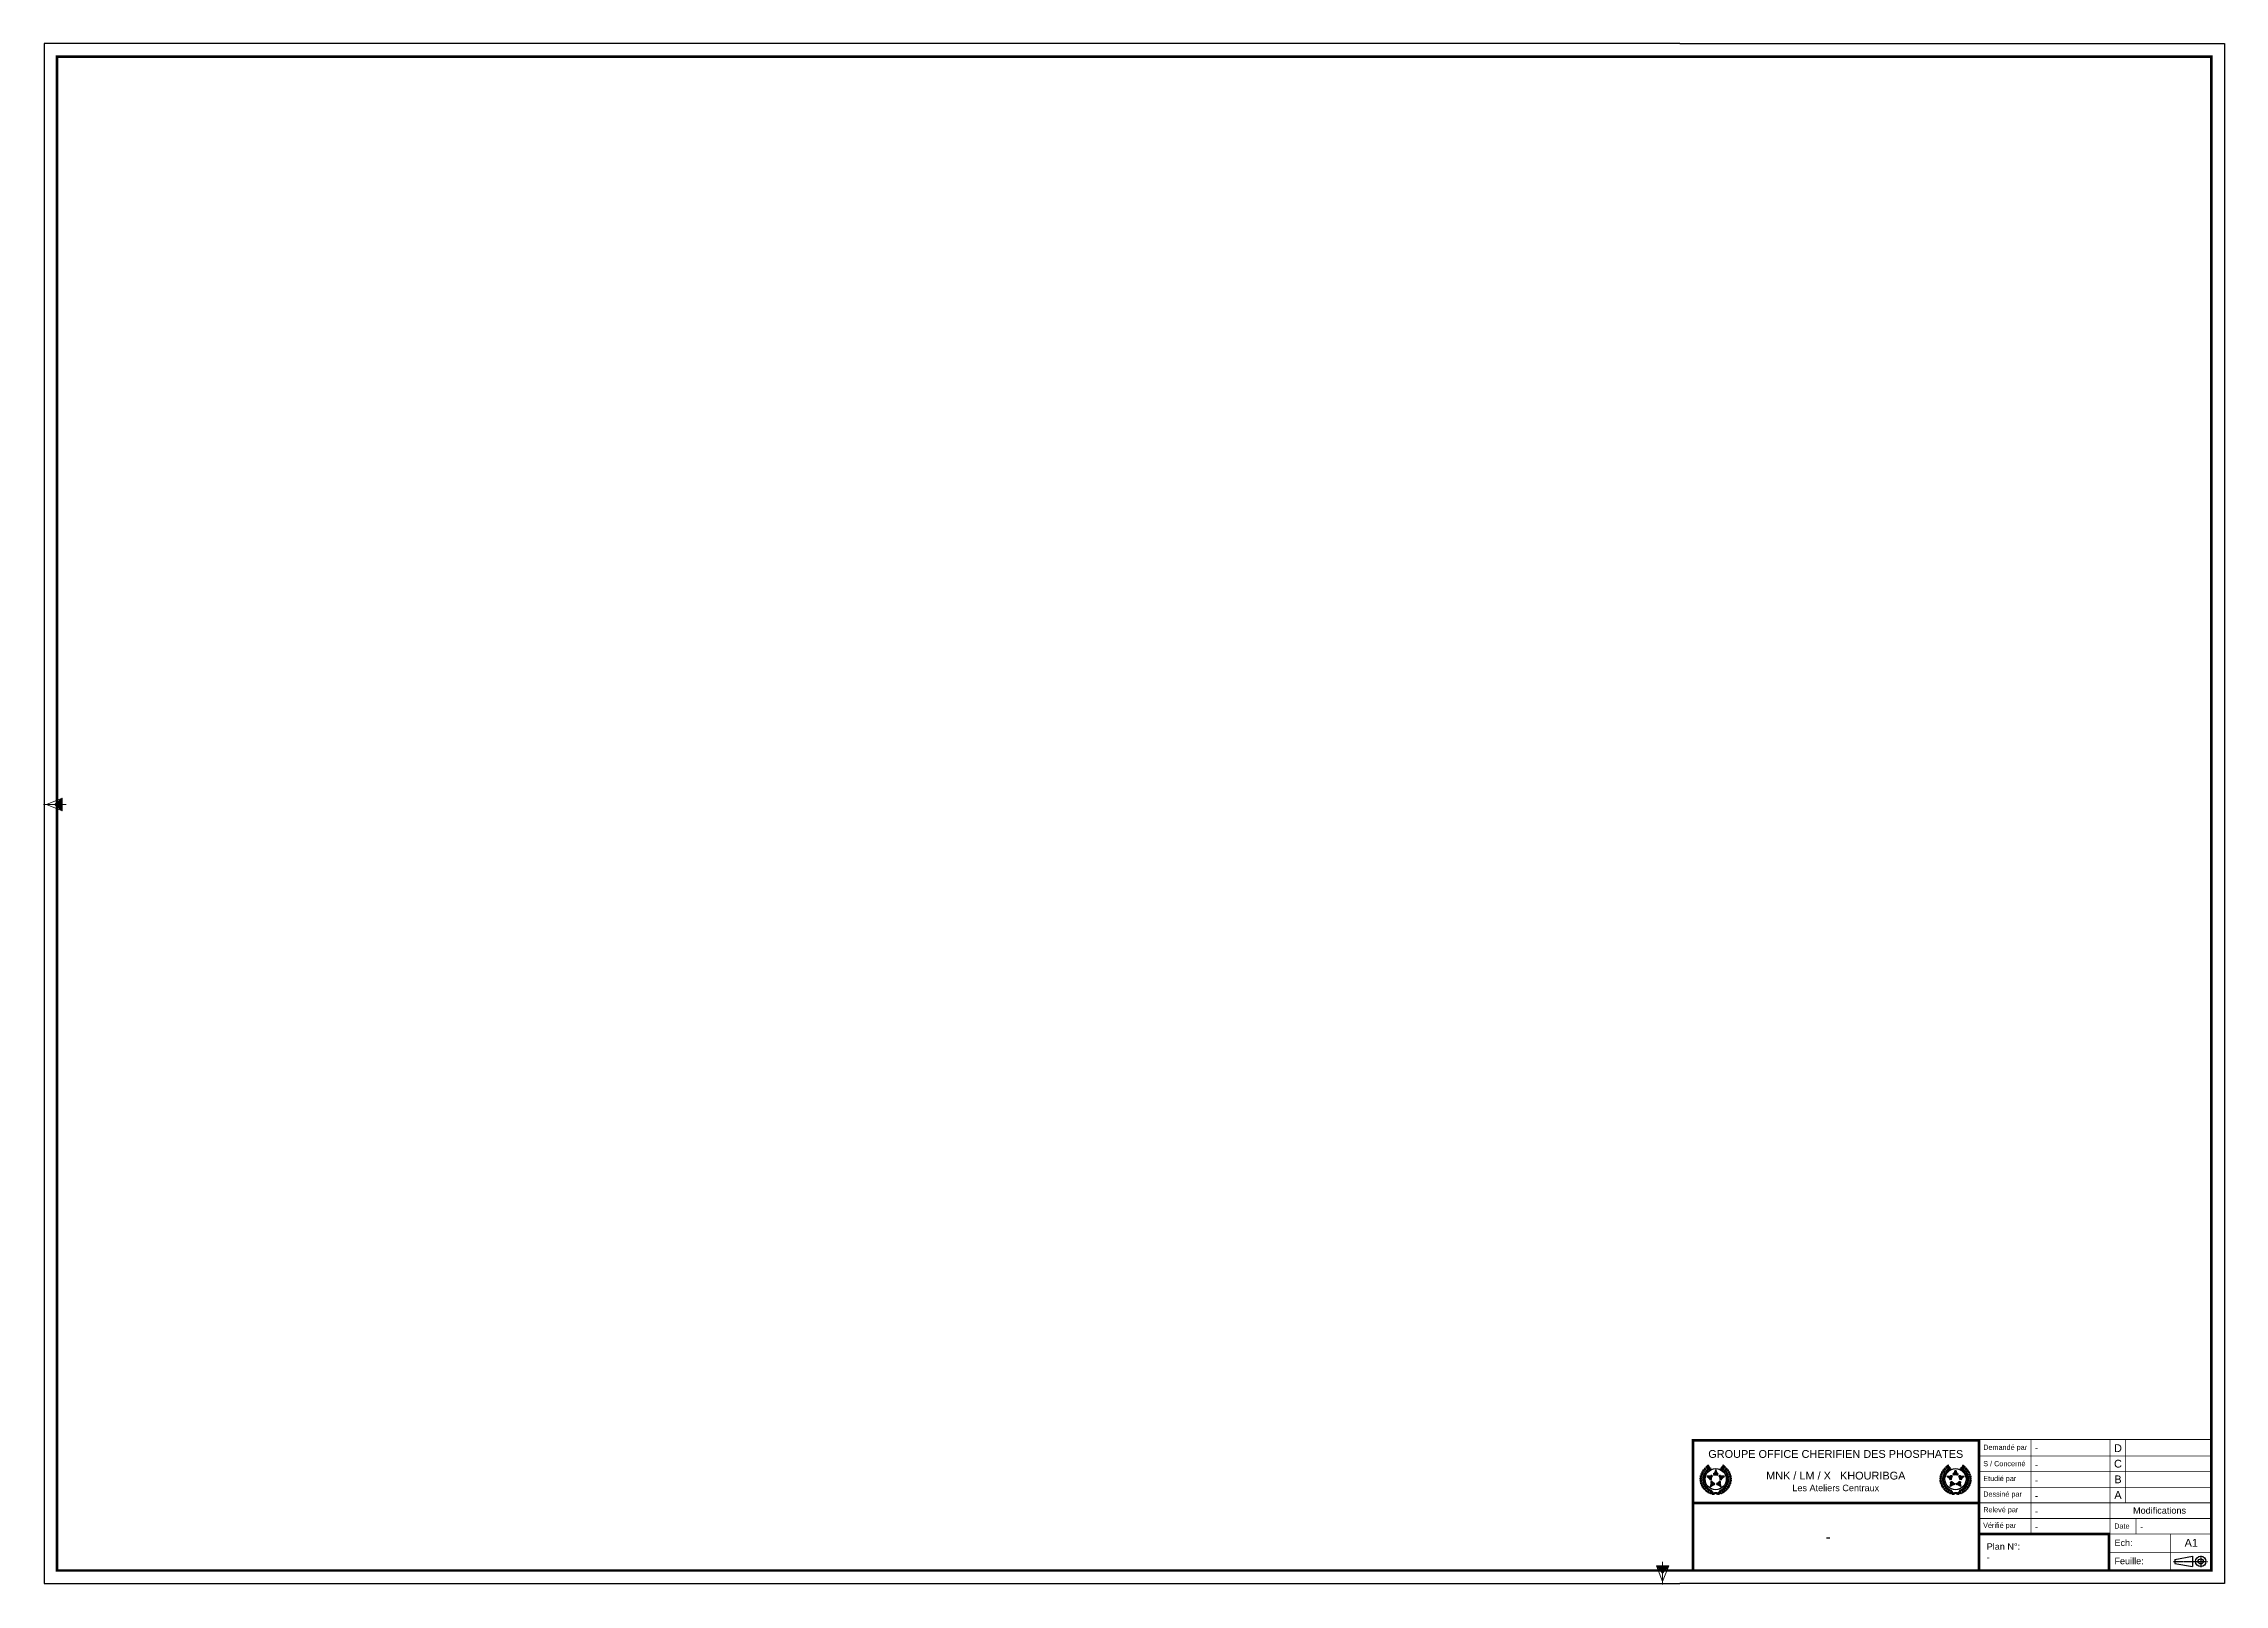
# Paper-space layout 'A1 Horizontal trac' of a CAD drawing. Header units: millimetres. Extents: x -6 to 835, y -6 to 588.
import ezdxf

# ---------------------------------------------------------------- set-up
doc = ezdxf.new("R2010")
doc.units = ezdxf.units.MM
doc.header["$LTSCALE"] = 0.5
doc.linetypes.add('AXES2', pattern=[28.575, 19.05, -3.175, 3.175, -3.175])
doc.layers.add('fenêtre', color=41, linetype='Continuous', lineweight=0)
doc.layers.add('fort', color=7, linetype='Continuous', lineweight=30)
doc.layers.add('format', color=7, linetype='Continuous')
doc.styles.get("Standard").update_dxf_attribs({"font": 'BKANT.TTF'})

psp = doc.layouts.new('A1 Horizontal trac')

# ---------------------------------------------------------------- texts
at = {"layer": 'format'}
for s, insert, char_height, width, attachment_point in [('{\\fArial|b0|i0|c0|p34;GROUPE OFFICE CHERIFIEN DES PHOSPHATES}', (685.14, 44.13), 3.01, 107.9639, 5), ('{\\fArial|b0|i0|c0|p34;Demandé par}', (742.03, 46.43), 2, 49.2669, 4), ('{\\fArial|b0|i0|c0|p34;-}', (762.03, 46.43), 2.5, 27.8406, 4), ('{\\fArial|b0|i0|c0|p34;D}', (794, 46.39), 3.01, 4.4008, 5), ('{\\fArial|b0|i0|c0|p34;MNK / LM / X   KHOURIBGA\\P\\H0.83333x;Les Ateliers Centraux\\H1.2x; }', (685.14, 33.53), 3.01, 107.9639, 5), ('{\\fArial|b0|i0|c0|p34;S / Concerné}', (742.03, 40.41), 2, 49.2669, 4), ('{\\fArial|b0|i0|c0|p34;\\H0.79733x;Etudié par}', (742.03, 34.39), 2.5084, 49.2669, 4), ('{\\fArial|b0|i0|c0|p34;-}', (762.03, 40.06), 2.5, 27.8406, 4), ('{\\fArial|b0|i0|c0|p34;-}', (762.03, 34.04), 2.5, 27.8406, 4), ('{\\fArial|b0|i0|c0|p34;C}', (794, 40.37), 3.01, 4.4008, 5), ('{\\fArial|b0|i0|c0|p34;B}', (794, 34.35), 3.01, 4.4008, 5), ('{\\fArial|b0|i0|c0|p34;\\H0.79733x;Dessiné par}', (742.03, 28.37), 2.5084, 49.2669, 4), ('{\\fArial|b0|i0|c0|p34;-}', (762.03, 28.02), 2.5, 27.8406, 4), ('{\\fArial|b0|i0|c0|p34;A}', (794, 28.33), 3.01, 4.4008, 5), ('{\\fArial|b0|i0|c0|p34;Vérifié par}', (741.98, 16.33), 2, 49.2669, 4), ('{\\fArial|b0|i0|c0|p34;\\H0.79733x;Relevé par}', (742.03, 22.35), 2.5084, 49.2669, 4), ('{\\fArial|b0|i0|c0|p34;-}', (762.03, 22), 2.5, 27.8406, 4), ('{\\fArial|b0|i0|c0|p34;Date}', (792.56, 16.33), 2, 49.2669, 4), ('{\\fArial|b0|i0|c0|p34;Modifications}', (799.81, 22.35), 2.5084, 20.4122, 4), ('{\\fArial|b0|i0|c0|p34;\\H1.076x;-}', (682.18, 12.16), 3.7161, 107.9639, 5), ('{\\fArial|b0|i0|c0|p34;Plan N°: \\P-}', (743.36, 6.35), 2.5084, 49.2669, 4), ('{\\fArial|b0|i0|c0|p34;-}', (762.03, 15.98), 2.5, 27.8406, 4), ('{\\fArial|b0|i0|c0|p34;Ech:}', (792.63, 9.87), 2.5084, 35.9373, 4), ('{\\fArial|b0|i0|c0|p34;-}', (802.56, 15.98), 2.5, 25.7452, 4), ('{\\fArial|b0|i0|c0|p34;A1}', (819.7, 9.87), 3.01, 5.4144, 4), ('{\\fArial|b0|i0|c0|p34;Feuille:}', (792.63, 2.85), 2.5084, 35.9373, 4)]:
    psp.add_mtext(s, dxfattribs=dict(at, insert=insert, char_height=char_height, width=width, attachment_point=attachment_point))

# ---------------------------------------------------------------- hatches: boundary and pattern name
at = {"lineweight": 15}
h = psp.add_hatch(color=256, dxfattribs=at)
h.paths.add_polyline_path([(1, 292.27), (-0.16, 293.26), (-0.16, 294.71), (1, 294.71)])
h.paths.add_polyline_path([(1, 294.71), (-0.16, 294.71), (-0.16, 296.16), (1, 297.15)])
h.paths.add_polyline_path([(-1.86, 294.71), (-0.16, 296.16), (-0.16, 294.71)])
h.paths.add_polyline_path([(-1.86, 294.71), (-0.16, 294.71), (-0.16, 293.26)])
h = psp.add_hatch(color=256, dxfattribs=at)
h.paths.add_polyline_path([(615.93, 1), (616.92, -0.16), (618.37, -0.16), (618.37, 1)])
h.paths.add_polyline_path([(618.37, 1), (618.37, -0.16), (619.82, -0.16), (620.81, 1)])
h.paths.add_polyline_path([(618.37, -1.86), (619.82, -0.16), (618.37, -0.16)])
h.paths.add_polyline_path([(618.37, -1.86), (618.37, -0.16), (616.92, -0.16)])
at = {"layer": 'format'}
h = psp.add_hatch(color=256, dxfattribs=at)
h.paths.add_polyline_path([(633.34, 34.44, -0.964376), (632.89, 34.44, 0.024389), (632.86, 34.89)])
h.paths.add_polyline_path([(633.03, 34.45, 1), (633.2, 34.45, 1)], flags=16)
h.paths.add_polyline_path([(633.65, 34.59), (633.55, 34.49), (633.46, 34.59), (633.55, 34.68)])
h.paths.add_polyline_path([(634.21, 34.44, -0.964376), (633.76, 34.44), (634.23, 34.89, 0.024389)])
h.paths.add_polyline_path([(633.9, 34.45, 1), (634.07, 34.45, 1)], flags=16)
h.paths.add_polyline_path([(634.26, 33.75, -0.964376), (633.82, 33.69), (634.22, 34.2, 0.024389)])
h.paths.add_polyline_path([(633.95, 33.73, 1), (634.13, 33.73, 1)], flags=16)
h.paths.add_polyline_path([(633.6, 33.71), (633.5, 33.79), (633.58, 33.89), (633.68, 33.81)])
h.paths.add_polyline_path([(633.4, 33.62, -0.964376), (632.95, 33.56, 0.024389), (632.86, 34)])
h.paths.add_polyline_path([(633.09, 33.6, 1), (633.26, 33.6, 1)], flags=16)
h = psp.add_hatch(color=256, dxfattribs=at)
h.paths.add_polyline_path([(633.4, 35.26, -0.964376), (632.95, 35.33, 0.024389), (633, 35.78)])
h.paths.add_polyline_path([(633.09, 35.3, 1), (633.26, 35.3, 1)], flags=16)
h.paths.add_polyline_path([(633.54, 35.39), (633.65, 35.47), (633.72, 35.36), (633.62, 35.28)])
h.paths.add_polyline_path([(634.35, 35.57, 0.024389), (634.26, 35.13, -0.964376), (633.82, 35.2)])
h.paths.add_polyline_path([(633.95, 35.17, 1), (634.13, 35.17, 1)], flags=16)
h = psp.add_hatch(color=256, dxfattribs=at)
h.paths.add_polyline_path([(633.65, 37.44), (633.88, 36.83, -0.964376), (633.47, 37.02, 0.024389)])
h.paths.add_polyline_path([(633.6, 36.93, 1), (633.77, 36.93, 1)], flags=16)
h.paths.add_polyline_path([(634.1, 36.78), (634.05, 36.91), (634.18, 36.95), (634.22, 36.82)])
h.paths.add_polyline_path([(634.67, 36.45, -0.964376), (634.26, 36.64), (634.88, 36.84, 0.024389)])
h.paths.add_polyline_path([(634.38, 36.55, 1), (634.56, 36.55, 1)], flags=16)
h.paths.add_polyline_path([(633.26, 36.63), (633.58, 36.06, -0.964376), (633.15, 36.19, 0.024389)])
h.paths.add_polyline_path([(633.28, 36.14, 1), (633.46, 36.14, 1)], flags=16)
h.paths.add_polyline_path([(633.74, 36.17), (633.86, 36.23), (633.92, 36.11), (633.8, 36.05)])
h.paths.add_polyline_path([(634.57, 36.23, 0.024389), (634.42, 35.8, -0.964376), (633.99, 35.94)])
h.paths.add_polyline_path([(634.12, 35.88, 1), (634.29, 35.88, 1)], flags=16)
h = psp.add_hatch(color=256, dxfattribs=at)
h.paths.add_polyline_path([(634.76, 38.83), (634.8, 38.18, -0.964376), (634.47, 38.49, 0.024389)])
h.paths.add_polyline_path([(634.56, 38.34, 1), (634.73, 38.34, 1)], flags=16)
h.paths.add_polyline_path([(635.13, 38.08), (634.99, 38.07), (634.99, 38.21), (635.13, 38.21)])
h.paths.add_polyline_path([(635.77, 37.9, 0.024389), (635.45, 37.58, -0.964376), (635.11, 37.89)])
h.paths.add_polyline_path([(635.2, 37.74, 1), (635.37, 37.74, 1)], flags=16)
h.paths.add_polyline_path([(634.29, 37.54, -0.964376), (633.92, 37.79, 0.024389), (634.15, 38.18)])
h.paths.add_polyline_path([(634.02, 37.67, 1), (634.2, 37.67, 1)], flags=16)
h.paths.add_polyline_path([(634.47, 37.59), (634.61, 37.61), (634.63, 37.48), (634.5, 37.46)])
h.paths.add_polyline_path([(635.29, 37.4, 0.024389), (635.02, 37.04, -0.964376), (634.64, 37.3)])
h.paths.add_polyline_path([(634.75, 37.18, 1), (634.92, 37.18, 1)], flags=16)
h = psp.add_hatch(color=256, dxfattribs=at)
edge = h.paths.add_edge_path(flags=16)
edge.add_arc((638.83, 34.44), 4.07, 0, 360)
edge = h.paths.add_edge_path()
edge.add_arc((638.83, 34.44), 4.12, 0, 360)
h = psp.add_hatch(color=256, dxfattribs=at)
edge = h.paths.add_edge_path()
edge.add_arc((635.32, 38.99), 0.258, 152.99967, 301.08249)
edge.add_spline(control_points=[(635.45, 38.77), (635.47, 38.8), (635.52, 38.85), (635.5, 38.99), (635.46, 39.14), (635.45, 39.32), (635.53, 39.42), (635.56, 39.45)], knot_values=[0, 0, 0, 0, 0.093088, 0.215883, 0.368388, 0.585165, 0.721177, 0.721177, 0.721177, 0.721177], degree=3, periodic=0)
edge.add_arc((638.59, 35.14), 5.27, 118.83343, 125.15307, ccw=False)
edge.add_arc((636.03, 39.78), 0.0315, 309.67523, 476.11124)
edge.add_arc((638.83, 34.44), 6.06, 117.68007, 124.15013)
edge.add_arc((636.13, 38.44), 1.24, 124.62925, 147.29745)
h.paths.add_polyline_path([(635.41, 38.99, -1), (635.23, 38.99, -1)], flags=16)
h = psp.add_hatch(color=256, dxfattribs=at)
h.paths.add_polyline_path([(635.44, 35.54), (637.08, 35.67), (636.92, 35.81), (637.27, 35.9), (637.61, 35.58, 0.22124), (637.18, 34.24), (636.71, 34.18), (636.48, 34.45), (636.69, 34.48)])
h.paths.add_polyline_path([(636.81, 34.44), (636.58, 34.42), (636.73, 34.24), (637.12, 34.28, -0.205947), (637.54, 35.57), (637.25, 35.84), (637.03, 35.79), (637.2, 35.63), (635.56, 35.5)], flags=16)
h = psp.add_hatch(color=256, dxfattribs=at)
h.paths.add_polyline_path([(638.83, 37.88), (638.21, 36.36), (638.11, 36.57), (637.99, 36.38), (638.15, 36.02, -0.205947), (639.51, 36.02), (639.68, 36.38), (639.55, 36.57), (639.45, 36.36)])
h.paths.add_polyline_path([(642.1, 35.5), (640.46, 35.63), (640.64, 35.79), (640.41, 35.84), (640.12, 35.57, -0.205947), (640.54, 34.28), (640.93, 34.24), (641.08, 34.42), (640.85, 34.44)])
h.paths.add_polyline_path([(640.46, 33.26), (640.67, 33.14), (640.65, 33.37), (640.31, 33.57, -0.205947), (639.21, 32.77), (639.28, 32.38), (639.5, 32.29), (639.46, 32.52), (640.85, 31.66)])
h.paths.add_polyline_path([(638.45, 32.77, -0.205947), (637.36, 33.57), (637.01, 33.37), (636.99, 33.14), (637.2, 33.26), (636.81, 31.66), (638.21, 32.52), (638.16, 32.29), (638.38, 32.38)])
h.paths.add_polyline_path([(637.54, 35.57), (637.25, 35.84), (637.03, 35.79), (637.2, 35.63), (635.56, 35.5), (636.81, 34.44), (636.58, 34.42), (636.73, 34.24), (637.12, 34.28, -0.205947)])
h = psp.add_hatch(color=256, dxfattribs=at)
edge = h.paths.add_edge_path()
edge.add_arc((635.86, 38.27), 0.258, 131.96991, 294.45276, ccw=False)
edge.add_spline(control_points=[(635.68, 38.46), (635.71, 38.47), (635.78, 38.5), (635.9, 38.44), (636.04, 38.36), (636.21, 38.29), (636.32, 38.34), (636.36, 38.36)], knot_values=[0, 0, 0, 0, 0.093088, 0.215883, 0.368388, 0.585165, 0.721177, 0.721177, 0.721177, 0.721177], degree=3, periodic=0)
edge.add_arc((633.13, 42.52), 5.27, 307.89934, 314.21898)
edge.add_arc((636.82, 38.71), 0.0315, 316.94117, 483.37717, ccw=False)
edge.add_arc((632.53, 42.95), 6.06, 308.90227, 315.37233, ccw=False)
edge.add_arc((635.57, 39.2), 1.24, 288.75054, 308.42315, ccw=False)
h.paths.add_polyline_path([(635.77, 38.27, 1), (635.94, 38.27, 1)], flags=16)
h = psp.add_hatch(color=256, dxfattribs=at)
edge = h.paths.add_edge_path()
edge.add_arc((638.3, 35.26), 4.71, 116.50534, 120.42142)
edge.add_arc((635.94, 39.28), 0.0502, 120.42142, 145.16402)
edge.add_arc((636.41, 38.96), 0.62, 145.16402, 185.82221)
edge.add_arc((635.94, 38.89), 0.15, 179.98946, 253.06294)
edge.add_arc((636.14, 39.32), 0.62, 247.2302, 287.88838)
edge.add_arc((636.31, 38.78), 0.0502, 287.88838, 312.63099)
edge.add_arc((633.16, 42.21), 4.71, 312.63099, 316.54707)
edge.add_arc((636.56, 38.99), 0.0315, 313.7871, 504.93254)
edge.add_arc((633.38, 42.18), 4.47, 310.51111, 314.73982, ccw=False)
edge.add_arc((636.19, 38.95), 0.196, 230.67187, 301.24965, ccw=False)
edge.add_line((636.06, 38.8), (636.14, 38.97))
edge.add_arc((636.1, 39.01), 0.0557, 322.45623, 366.76462)
edge.add_line((636.15, 39.01), (636.4, 39.2))
edge.add_arc((636.39, 39.22), 0.0277, 306.5262, 486.5262)
edge.add_line((636.37, 39.24), (636.12, 39.06))
edge.add_arc((636.1, 39.01), 0.0557, 66.28779, 110.59618)
edge.add_line((636.08, 39.06), (635.89, 39.03))
edge.add_arc((636.07, 39.11), 0.196, 131.80276, 202.38054, ccw=False)
edge.add_arc((638.35, 35.48), 4.47, 118.31259, 122.5413, ccw=False)
edge.add_arc((636.22, 39.45), 0.0315, 288.11987, 479.26531)
edge = h.paths.add_edge_path(flags=16)
edge.add_arc((636.07, 38.99), 0.0205, 316.21116, 396.5262)
edge.add_arc((636.07, 38.99), 0.0205, 36.5262, 116.84125)
edge.add_line((636.06, 39.01), (635.92, 38.99))
edge.add_arc((635.93, 38.95), 0.0401, 97.54892, 116.74715)
edge.add_arc((635.95, 38.9), 0.0958, 116.74715, 314.27592)
edge.add_arc((635.98, 38.87), 0.0502, 314.27592, 335.50349)
edge.add_line((636.03, 38.85), (636.09, 38.97))
edge = h.paths.add_edge_path(flags=16)
edge.add_arc((635.99, 38.86), 0.0401, 316.30525, 335.50349)
h = psp.add_hatch(color=256, dxfattribs=at)
h.paths.add_polyline_path([(638.12, 36.68), (638.21, 36.49), (638.83, 38.01), (639.46, 36.49), (639.55, 36.68), (639.73, 36.38), (639.53, 35.95, 0.22124), (638.13, 35.95), (637.93, 36.38)])
h.paths.add_polyline_path([(638.11, 36.57), (638.21, 36.36), (638.83, 37.88), (639.45, 36.36), (639.55, 36.57), (639.68, 36.38), (639.51, 36.02, 0.205947), (638.15, 36.02), (637.99, 36.38)], flags=16)
h = psp.add_hatch(color=256, dxfattribs=at)
h.paths.add_polyline_path([(640.74, 35.81), (640.58, 35.67), (642.22, 35.54), (640.97, 34.48), (641.18, 34.45), (640.95, 34.18), (640.48, 34.24, 0.22124), (640.05, 35.58), (640.4, 35.9)])
h.paths.add_polyline_path([(640.64, 35.79), (640.46, 35.63), (642.1, 35.5), (640.85, 34.44), (641.08, 34.42), (640.93, 34.24), (640.54, 34.28, 0.205947), (640.12, 35.57), (640.41, 35.84)], flags=16)
h = psp.add_hatch(color=256, dxfattribs=at)
edge = h.paths.add_edge_path()
edge.add_arc((645.13, 42.95), 6.06, 224.62767, 231.09773, ccw=False)
edge.add_arc((640.84, 38.71), 0.0315, 56.62283, 223.05883, ccw=False)
edge.add_arc((644.53, 42.52), 5.27, 225.78102, 232.10066)
edge.add_spline(control_points=[(641.3, 38.36), (641.34, 38.34), (641.45, 38.29), (641.62, 38.36), (641.76, 38.44), (641.88, 38.5), (641.95, 38.47), (641.98, 38.46)], knot_values=[0, 0, 0, 0, 0.136012, 0.352789, 0.505294, 0.628089, 0.721177, 0.721177, 0.721177, 0.721177], degree=3, periodic=0)
edge.add_arc((641.81, 38.27), 0.258, 245.54724, 408.03009, ccw=False)
edge.add_arc((642.1, 39.2), 1.24, 231.57685, 251.24946, ccw=False)
h.paths.add_polyline_path([(641.89, 38.27, 1), (641.72, 38.27, 1)], flags=16)
h = psp.add_hatch(color=256, dxfattribs=at)
edge = h.paths.add_edge_path()
edge.add_arc((639.36, 35.26), 4.71, 59.57858, 63.49466)
edge.add_arc((641.45, 39.45), 0.0315, 60.73469, 251.88013)
edge.add_arc((639.32, 35.48), 4.47, 57.4587, 61.68741, ccw=False)
edge.add_arc((641.59, 39.11), 0.196, -22.38054, 48.19724, ccw=False)
edge.add_line((641.77, 39.03), (641.59, 39.06))
edge.add_arc((641.57, 39.01), 0.0557, 69.40382, 113.71221)
edge.add_line((641.54, 39.06), (641.29, 39.24))
edge.add_arc((641.28, 39.22), 0.0277, 53.4738, 233.4738)
edge.add_line((641.26, 39.2), (641.51, 39.01))
edge.add_arc((641.57, 39.01), 0.0557, 173.23538, 217.54377)
edge.add_line((641.52, 38.97), (641.6, 38.8))
edge.add_arc((641.48, 38.95), 0.196, 238.75035, 309.32813, ccw=False)
edge.add_arc((644.28, 42.18), 4.47, 225.26018, 229.48889, ccw=False)
edge.add_arc((641.11, 38.99), 0.0315, 35.06746, 226.2129)
edge.add_arc((644.51, 42.21), 4.71, 223.45293, 227.36901)
edge.add_arc((641.35, 38.78), 0.0502, 227.36901, 252.11162)
edge.add_arc((641.52, 39.32), 0.62, 252.11162, 292.7698)
edge.add_arc((641.72, 38.89), 0.15, 286.93706, 360.01054)
edge.add_arc((641.25, 38.96), 0.62, 354.17779, 394.83598)
edge.add_arc((641.72, 39.28), 0.0502, 34.83598, 59.57858)
edge = h.paths.add_edge_path(flags=16)
edge.add_arc((641.59, 38.99), 0.0205, 143.4738, 223.78884)
edge.add_line((641.57, 38.97), (641.63, 38.85))
edge.add_arc((641.68, 38.87), 0.0502, 204.49651, 225.72408)
edge.add_arc((641.71, 38.9), 0.0958, 225.72408, 423.25285)
edge.add_arc((641.74, 38.95), 0.0401, 63.25285, 82.45108)
edge.add_line((641.74, 38.99), (641.6, 39.01))
edge.add_arc((641.59, 38.99), 0.0205, 63.15875, 143.4738)
edge = h.paths.add_edge_path(flags=16)
edge.add_arc((641.67, 38.86), 0.0401, 204.49651, 223.69475)
h = psp.add_hatch(color=256, dxfattribs=at)
edge = h.paths.add_edge_path()
edge.add_arc((638.83, 34.44), 6.06, 55.84987, 62.31993)
edge.add_arc((641.63, 39.78), 0.0315, 63.88876, 230.32477)
edge.add_arc((639.07, 35.14), 5.27, 54.84693, 61.16657, ccw=False)
edge.add_spline(control_points=[(642.11, 39.45), (642.14, 39.42), (642.22, 39.32), (642.2, 39.14), (642.16, 38.99), (642.14, 38.85), (642.19, 38.8), (642.21, 38.77)], knot_values=[0, 0, 0, 0, 0.136012, 0.352789, 0.505294, 0.628089, 0.721177, 0.721177, 0.721177, 0.721177], degree=3, periodic=0)
edge.add_arc((642.34, 38.99), 0.258, 238.91751, 387.00033)
edge.add_arc((641.53, 38.44), 1.24, 32.70255, 55.37075)
h.paths.add_polyline_path([(642.43, 38.99, -1), (642.26, 38.99, -1)], flags=16)
h = psp.add_hatch(color=256, dxfattribs=at)
h.paths.add_polyline_path([(643.19, 38.49, -0.964376), (642.86, 38.18), (642.9, 38.83, 0.024389)])
h.paths.add_polyline_path([(642.93, 38.34, 1), (643.1, 38.34, 1)], flags=16)
h.paths.add_polyline_path([(642.54, 38.21), (642.67, 38.21), (642.67, 38.07), (642.53, 38.08)])
h.paths.add_polyline_path([(642.55, 37.89, -0.964376), (642.22, 37.58, 0.024389), (641.89, 37.9)])
h.paths.add_polyline_path([(642.29, 37.74, 1), (642.46, 37.74, 1)], flags=16)
h.paths.add_polyline_path([(643.51, 38.18, 0.024389), (643.74, 37.79, -0.964376), (643.37, 37.54)])
h.paths.add_polyline_path([(643.46, 37.67, 1), (643.64, 37.67, 1)], flags=16)
h.paths.add_polyline_path([(643.17, 37.46), (643.03, 37.48), (643.06, 37.61), (643.19, 37.59)])
h.paths.add_polyline_path([(643.02, 37.3, -0.964376), (642.65, 37.04, 0.024389), (642.38, 37.4)])
h.paths.add_polyline_path([(642.74, 37.18, 1), (642.92, 37.18, 1)], flags=16)
h = psp.add_hatch(color=256, dxfattribs=at)
h.paths.add_polyline_path([(644.19, 37.02, -0.964376), (643.78, 36.83), (644.01, 37.44, 0.024389)])
h.paths.add_polyline_path([(643.89, 36.93, 1), (644.07, 36.93, 1)], flags=16)
h.paths.add_polyline_path([(643.44, 36.82), (643.48, 36.95), (643.61, 36.91), (643.57, 36.78)])
h.paths.add_polyline_path([(642.78, 36.84), (643.4, 36.64, -0.964376), (642.99, 36.45, 0.024389)])
h.paths.add_polyline_path([(643.11, 36.55, 1), (643.28, 36.55, 1)], flags=16)
h.paths.add_polyline_path([(644.51, 36.19, -0.964376), (644.08, 36.06), (644.4, 36.63, 0.024389)])
h.paths.add_polyline_path([(644.21, 36.14, 1), (644.38, 36.14, 1)], flags=16)
h.paths.add_polyline_path([(643.86, 36.05), (643.74, 36.11), (643.8, 36.23), (643.92, 36.17)])
h.paths.add_polyline_path([(643.68, 35.94, -0.964376), (643.24, 35.8, 0.024389), (643.09, 36.23)])
h.paths.add_polyline_path([(643.37, 35.88, 1), (643.55, 35.88, 1)], flags=16)
h = psp.add_hatch(color=256, dxfattribs=at)
h.paths.add_polyline_path([(644.66, 35.78, 0.024389), (644.71, 35.33, -0.964376), (644.26, 35.26)])
h.paths.add_polyline_path([(644.4, 35.3, 1), (644.57, 35.3, 1)], flags=16)
h.paths.add_polyline_path([(644.05, 35.28), (643.94, 35.36), (644.01, 35.47), (644.12, 35.39)])
h.paths.add_polyline_path([(643.85, 35.2, -0.964376), (643.4, 35.13, 0.024389), (643.31, 35.57)])
h.paths.add_polyline_path([(643.53, 35.17, 1), (643.71, 35.17, 1)], flags=16)
h = psp.add_hatch(color=256, dxfattribs=at)
h.paths.add_polyline_path([(644.8, 34.89, 0.024389), (644.78, 34.44, -0.964376), (644.32, 34.44)])
h.paths.add_polyline_path([(644.46, 34.45, 1), (644.64, 34.45, 1)], flags=16)
h.paths.add_polyline_path([(644.11, 34.68), (644.2, 34.59), (644.11, 34.49), (644.02, 34.59)])
h.paths.add_polyline_path([(643.43, 34.89), (643.9, 34.44, -0.964376), (643.45, 34.44, 0.024389)])
h.paths.add_polyline_path([(643.59, 34.45, 1), (643.76, 34.45, 1)], flags=16)
h.paths.add_polyline_path([(643.44, 34.2), (643.85, 33.69, -0.964376), (643.4, 33.75, 0.024389)])
h.paths.add_polyline_path([(643.54, 33.73, 1), (643.71, 33.73, 1)], flags=16)
h.paths.add_polyline_path([(643.98, 33.81), (644.09, 33.89), (644.17, 33.79), (644.06, 33.71)])
h.paths.add_polyline_path([(644.8, 34, 0.024389), (644.71, 33.56, -0.964376), (644.26, 33.62)])
h.paths.add_polyline_path([(644.4, 33.6, 1), (644.57, 33.6, 1)], flags=16)
h = psp.add_hatch(color=256, dxfattribs=at)
h.paths.add_polyline_path([(725.38, 34.89, -0.024389), (725.4, 34.44, 0.964376), (725.85, 34.44)])
h.paths.add_polyline_path([(725.71, 34.45, -1), (725.54, 34.45, -1)], flags=16)
h.paths.add_polyline_path([(726.06, 34.68), (725.97, 34.59), (726.06, 34.49), (726.16, 34.59)])
h.paths.add_polyline_path([(726.75, 34.89), (726.27, 34.44, 0.964376), (726.72, 34.44, -0.024389)])
h.paths.add_polyline_path([(726.58, 34.45, -1), (726.41, 34.45, -1)], flags=16)
h.paths.add_polyline_path([(726.73, 34.2), (726.33, 33.69, 0.964376), (726.78, 33.75, -0.024389)])
h.paths.add_polyline_path([(726.64, 33.73, -1), (726.46, 33.73, -1)], flags=16)
h.paths.add_polyline_path([(726.19, 33.81), (726.09, 33.89), (726.01, 33.79), (726.11, 33.71)])
h.paths.add_polyline_path([(725.38, 34, -0.024389), (725.46, 33.56, 0.964376), (725.91, 33.62)])
h.paths.add_polyline_path([(725.77, 33.6, -1), (725.6, 33.6, -1)], flags=16)
h = psp.add_hatch(color=256, dxfattribs=at)
h.paths.add_polyline_path([(725.51, 35.78, -0.024389), (725.46, 35.33, 0.964376), (725.91, 35.26)])
h.paths.add_polyline_path([(725.78, 35.3, -1), (725.6, 35.3, -1)], flags=16)
h.paths.add_polyline_path([(726.13, 35.28), (726.24, 35.36), (726.16, 35.47), (726.05, 35.39)])
h.paths.add_polyline_path([(726.33, 35.2, 0.964376), (726.78, 35.13, -0.024389), (726.86, 35.57)])
h.paths.add_polyline_path([(726.64, 35.17, -1), (726.47, 35.17, -1)], flags=16)
h = psp.add_hatch(color=256, dxfattribs=at)
h.paths.add_polyline_path([(725.99, 37.02, 0.964376), (726.39, 36.83), (726.16, 37.44, -0.024389)])
h.paths.add_polyline_path([(726.28, 36.93, -1), (726.11, 36.93, -1)], flags=16)
h.paths.add_polyline_path([(726.73, 36.82), (726.69, 36.95), (726.57, 36.91), (726.61, 36.78)])
h.paths.add_polyline_path([(727.4, 36.84), (726.77, 36.64, 0.964376), (727.18, 36.45, -0.024389)])
h.paths.add_polyline_path([(727.07, 36.55, -1), (726.89, 36.55, -1)], flags=16)
h.paths.add_polyline_path([(725.66, 36.19, 0.964376), (726.09, 36.06), (725.77, 36.63, -0.024389)])
h.paths.add_polyline_path([(725.97, 36.14, -1), (725.79, 36.14, -1)], flags=16)
h.paths.add_polyline_path([(726.31, 36.05), (726.43, 36.11), (726.37, 36.23), (726.25, 36.17)])
h.paths.add_polyline_path([(726.5, 35.94, 0.964376), (726.93, 35.8, -0.024389), (727.08, 36.23)])
h.paths.add_polyline_path([(726.8, 35.88, -1), (726.63, 35.88, -1)], flags=16)
h = psp.add_hatch(color=256, dxfattribs=at)
h.paths.add_polyline_path([(726.98, 38.49, 0.964376), (727.32, 38.18), (727.27, 38.83, -0.024389)])
h.paths.add_polyline_path([(727.24, 38.34, -1), (727.07, 38.34, -1)], flags=16)
h.paths.add_polyline_path([(727.64, 38.21), (727.5, 38.21), (727.51, 38.07), (727.64, 38.08)])
h.paths.add_polyline_path([(727.63, 37.89, 0.964376), (727.96, 37.58, -0.024389), (728.28, 37.9)])
h.paths.add_polyline_path([(727.88, 37.74, -1), (727.71, 37.74, -1)], flags=16)
h.paths.add_polyline_path([(726.67, 38.18, -0.024389), (726.43, 37.79, 0.964376), (726.8, 37.54)])
h.paths.add_polyline_path([(726.71, 37.67, -1), (726.54, 37.67, -1)], flags=16)
h.paths.add_polyline_path([(727.01, 37.46), (727.14, 37.48), (727.12, 37.61), (726.99, 37.59)])
h.paths.add_polyline_path([(727.15, 37.3, 0.964376), (727.53, 37.04, -0.024389), (727.8, 37.4)])
h.paths.add_polyline_path([(727.43, 37.18, -1), (727.26, 37.18, -1)], flags=16)
h = psp.add_hatch(color=256, dxfattribs=at)
edge = h.paths.add_edge_path(flags=16)
edge.add_arc((731.34, 34.44), 4.07, 0, 360)
edge = h.paths.add_edge_path()
edge.add_arc((731.34, 34.44), 4.12, 0, 360)
h = psp.add_hatch(color=256, dxfattribs=at)
edge = h.paths.add_edge_path()
edge.add_arc((731.34, 34.44), 6.06, 477.68007, 484.15013, ccw=False)
edge.add_arc((728.54, 39.78), 0.0315, 309.67523, 476.11124, ccw=False)
edge.add_arc((731.1, 35.14), 5.27, 478.83343, 485.15307)
edge.add_spline(control_points=[(728.07, 39.45), (728.04, 39.42), (727.96, 39.32), (727.97, 39.14), (728.01, 38.99), (728.03, 38.85), (727.98, 38.8), (727.96, 38.77)], knot_values=[0, 0, 0, 0, 0.136012, 0.352789, 0.505294, 0.628089, 0.721177, 0.721177, 0.721177, 0.721177], degree=3, periodic=0)
edge.add_arc((727.83, 38.99), 0.258, 152.99967, 301.08249, ccw=False)
edge.add_arc((728.64, 38.44), 1.24, 484.62925, 507.29745, ccw=False)
h.paths.add_polyline_path([(727.74, 38.99, 1), (727.92, 38.99, 1)], flags=16)
h = psp.add_hatch(color=256, dxfattribs=at)
h.paths.add_polyline_path([(729.44, 35.81), (729.59, 35.67), (727.95, 35.54), (729.21, 34.48), (728.99, 34.45), (729.22, 34.18), (729.69, 34.24, -0.22124), (730.12, 35.58), (729.78, 35.9)])
h.paths.add_polyline_path([(729.54, 35.79), (729.71, 35.63), (728.08, 35.5), (729.33, 34.44), (729.09, 34.42), (729.24, 34.24), (729.63, 34.28, -0.205947), (730.05, 35.57), (729.76, 35.84)], flags=16)
h = psp.add_hatch(color=256, dxfattribs=at)
h.paths.add_polyline_path([(731.34, 37.88), (731.96, 36.36), (732.06, 36.57), (732.19, 36.38), (732.02, 36.02, 0.205947), (730.66, 36.02), (730.5, 36.38), (730.62, 36.57), (730.72, 36.36)])
h.paths.add_polyline_path([(728.08, 35.5), (729.71, 35.63), (729.54, 35.79), (729.76, 35.84), (730.05, 35.57, 0.205947), (729.63, 34.28), (729.24, 34.24), (729.09, 34.42), (729.33, 34.44)])
h.paths.add_polyline_path([(729.71, 33.26), (729.51, 33.14), (729.52, 33.37), (729.87, 33.57, 0.205947), (730.96, 32.77), (730.89, 32.38), (730.67, 32.29), (730.72, 32.52), (729.32, 31.66)])
h.paths.add_polyline_path([(731.72, 32.77, 0.205947), (732.82, 33.57), (733.16, 33.37), (733.18, 33.14), (732.97, 33.26), (733.36, 31.66), (731.97, 32.52), (732.01, 32.29), (731.8, 32.38)])
h.paths.add_polyline_path([(732.63, 35.57), (732.92, 35.84), (733.15, 35.79), (732.97, 35.63), (734.61, 35.5), (733.36, 34.44), (733.59, 34.42), (733.44, 34.24), (733.05, 34.28, 0.205947)])
h = psp.add_hatch(color=256, dxfattribs=at)
edge = h.paths.add_edge_path()
edge.add_arc((725.04, 42.95), 6.06, 308.90227, 315.37233)
edge.add_arc((729.33, 38.71), 0.0315, 316.94117, 483.37717)
edge.add_arc((725.64, 42.52), 5.27, 307.89934, 314.21898, ccw=False)
edge.add_spline(control_points=[(728.88, 38.36), (728.83, 38.34), (728.72, 38.29), (728.55, 38.36), (728.41, 38.44), (728.29, 38.5), (728.23, 38.47), (728.2, 38.46)], knot_values=[0, 0, 0, 0, 0.136012, 0.352789, 0.505294, 0.628089, 0.721177, 0.721177, 0.721177, 0.721177], degree=3, periodic=0)
edge.add_arc((728.37, 38.27), 0.258, 131.96991, 294.45276)
edge.add_arc((728.08, 39.2), 1.24, 288.75054, 308.42315)
h.paths.add_polyline_path([(728.28, 38.27, -1), (728.46, 38.27, -1)], flags=16)
h = psp.add_hatch(color=256, dxfattribs=at)
edge = h.paths.add_edge_path()
edge.add_arc((730.82, 35.26), 4.71, 116.50534, 120.42142)
edge.add_arc((728.45, 39.28), 0.0502, 120.42142, 145.16402)
edge.add_arc((728.92, 38.96), 0.62, 145.16402, 185.82221)
edge.add_arc((728.45, 38.89), 0.15, 179.98946, 253.06294)
edge.add_arc((728.65, 39.32), 0.62, 247.2302, 287.88838)
edge.add_arc((728.83, 38.78), 0.0502, 287.88838, 312.63099)
edge.add_arc((725.67, 42.21), 4.71, 312.63099, 316.54707)
edge.add_arc((729.07, 38.99), 0.0315, 313.7871, 504.93254)
edge.add_arc((725.89, 42.18), 4.47, 310.51111, 314.73982, ccw=False)
edge.add_arc((728.7, 38.95), 0.196, 230.67187, 301.24965, ccw=False)
edge.add_line((728.57, 38.8), (728.65, 38.97))
edge.add_arc((728.61, 39.01), 0.0557, 322.45623, 366.76462)
edge.add_line((728.66, 39.01), (728.91, 39.2))
edge.add_arc((728.9, 39.22), 0.0277, 306.5262, 486.5262)
edge.add_line((728.88, 39.24), (728.63, 39.06))
edge.add_arc((728.61, 39.01), 0.0557, 66.28779, 110.59618)
edge.add_line((728.59, 39.06), (728.4, 39.03))
edge.add_arc((728.58, 39.11), 0.196, 131.80276, 202.38054, ccw=False)
edge.add_arc((730.86, 35.48), 4.47, 118.31259, 122.5413, ccw=False)
edge.add_arc((728.73, 39.45), 0.0315, 288.11987, 479.26531)
edge = h.paths.add_edge_path(flags=16)
edge.add_arc((728.58, 38.99), 0.0205, 316.21116, 396.5262)
edge.add_arc((728.58, 38.99), 0.0205, 36.5262, 116.84125)
edge.add_line((728.57, 39.01), (728.43, 38.99))
edge.add_arc((728.44, 38.95), 0.0401, 97.54892, 116.74715)
edge.add_arc((728.46, 38.9), 0.0958, 116.74715, 314.27592)
edge.add_arc((728.49, 38.87), 0.0502, 314.27592, 335.50349)
edge.add_line((728.54, 38.85), (728.6, 38.97))
edge = h.paths.add_edge_path(flags=16)
edge.add_arc((728.5, 38.86), 0.0401, 316.30525, 335.50349)
h = psp.add_hatch(color=256, dxfattribs=at)
h.paths.add_polyline_path([(732.06, 36.68), (731.97, 36.49), (731.34, 38.01), (730.72, 36.49), (730.63, 36.68), (730.44, 36.38), (730.64, 35.95, -0.22124), (732.04, 35.95), (732.24, 36.38)])
h.paths.add_polyline_path([(732.06, 36.57), (731.96, 36.36), (731.34, 37.88), (730.72, 36.36), (730.62, 36.57), (730.5, 36.38), (730.66, 36.02, -0.205947), (732.02, 36.02), (732.19, 36.38)], flags=16)
h = psp.add_hatch(color=256, dxfattribs=at)
h.paths.add_polyline_path([(734.73, 35.54), (733.09, 35.67), (733.25, 35.81), (732.91, 35.9), (732.56, 35.58, -0.22124), (733, 34.24), (733.46, 34.18), (733.69, 34.45), (733.48, 34.48)])
h.paths.add_polyline_path([(733.36, 34.44), (733.59, 34.42), (733.44, 34.24), (733.05, 34.28, 0.205947), (732.63, 35.57), (732.92, 35.84), (733.15, 35.79), (732.97, 35.63), (734.61, 35.5)], flags=16)
h = psp.add_hatch(color=256, dxfattribs=at)
edge = h.paths.add_edge_path()
edge.add_arc((734.32, 38.27), 0.258, 245.54724, 408.03009)
edge.add_spline(control_points=[(734.49, 38.46), (734.46, 38.47), (734.39, 38.5), (734.27, 38.44), (734.14, 38.36), (733.96, 38.29), (733.85, 38.34), (733.81, 38.36)], knot_values=[0, 0, 0, 0, 0.093088, 0.215883, 0.368388, 0.585165, 0.721177, 0.721177, 0.721177, 0.721177], degree=3, periodic=0)
edge.add_arc((737.05, 42.52), 5.27, 225.78102, 232.10066, ccw=False)
edge.add_arc((733.35, 38.71), 0.0315, 56.62283, 223.05883)
edge.add_arc((737.65, 42.95), 6.06, 224.62767, 231.09773)
edge.add_arc((734.61, 39.2), 1.24, 231.57685, 251.24946)
h.paths.add_polyline_path([(734.4, 38.27, -1), (734.23, 38.27, -1)], flags=16)
h = psp.add_hatch(color=256, dxfattribs=at)
edge = h.paths.add_edge_path()
edge.add_arc((731.87, 35.26), 4.71, 59.57858, 63.49466)
edge.add_arc((733.96, 39.45), 0.0315, 60.73469, 251.88013)
edge.add_arc((731.83, 35.48), 4.47, 57.4587, 61.68741, ccw=False)
edge.add_arc((734.1, 39.11), 0.196, -22.38054, 48.19724, ccw=False)
edge.add_line((734.28, 39.03), (734.1, 39.06))
edge.add_arc((734.08, 39.01), 0.0557, 69.40382, 113.71221)
edge.add_line((734.06, 39.06), (733.8, 39.24))
edge.add_arc((733.79, 39.22), 0.0277, 53.4738, 233.4738)
edge.add_line((733.77, 39.2), (734.02, 39.01))
edge.add_arc((734.08, 39.01), 0.0557, 173.23538, 217.54377)
edge.add_line((734.03, 38.97), (734.11, 38.8))
edge.add_arc((733.99, 38.95), 0.196, 238.75035, 309.32813, ccw=False)
edge.add_arc((736.79, 42.18), 4.47, 225.26018, 229.48889, ccw=False)
edge.add_arc((733.62, 38.99), 0.0315, 35.06746, 226.2129)
edge.add_arc((737.02, 42.21), 4.71, 223.45293, 227.36901)
edge.add_arc((733.86, 38.78), 0.0502, 227.36901, 252.11162)
edge.add_arc((734.03, 39.32), 0.62, 252.11162, 292.7698)
edge.add_arc((734.23, 38.89), 0.15, 286.93706, 360.01054)
edge.add_arc((733.76, 38.96), 0.62, 354.17779, 394.83598)
edge.add_arc((734.23, 39.28), 0.0502, 34.83598, 59.57858)
edge = h.paths.add_edge_path(flags=16)
edge.add_arc((734.1, 38.99), 0.0205, 143.4738, 223.78884)
edge.add_line((734.09, 38.97), (734.15, 38.85))
edge.add_arc((734.19, 38.87), 0.0502, 204.49651, 225.72408)
edge.add_arc((734.22, 38.9), 0.0958, 225.72408, 423.25285)
edge.add_arc((734.25, 38.95), 0.0401, 63.25285, 82.45108)
edge.add_line((734.25, 38.99), (734.11, 39.01))
edge.add_arc((734.1, 38.99), 0.0205, 63.15875, 143.4738)
edge = h.paths.add_edge_path(flags=16)
edge.add_arc((734.18, 38.86), 0.0401, 204.49651, 223.69475)
h = psp.add_hatch(color=256, dxfattribs=at)
edge = h.paths.add_edge_path()
edge.add_arc((734.85, 38.99), 0.258, 238.91751, 387.00033, ccw=False)
edge.add_spline(control_points=[(734.72, 38.77), (734.7, 38.8), (734.65, 38.85), (734.67, 38.99), (734.71, 39.14), (734.73, 39.32), (734.65, 39.42), (734.62, 39.45)], knot_values=[0, 0, 0, 0, 0.093088, 0.215883, 0.368388, 0.585165, 0.721177, 0.721177, 0.721177, 0.721177], degree=3, periodic=0)
edge.add_arc((731.58, 35.14), 5.27, 414.84693, 421.16657)
edge.add_arc((734.15, 39.78), 0.0315, 63.88876, 230.32477, ccw=False)
edge.add_arc((731.34, 34.44), 6.06, 415.84987, 422.31993, ccw=False)
edge.add_arc((734.04, 38.44), 1.24, 392.70255, 415.37075, ccw=False)
h.paths.add_polyline_path([(734.77, 38.99, 1), (734.94, 38.99, 1)], flags=16)
h = psp.add_hatch(color=256, dxfattribs=at)
h.paths.add_polyline_path([(735.41, 38.83), (735.37, 38.18, 0.964376), (735.7, 38.49, -0.024389)])
h.paths.add_polyline_path([(735.62, 38.34, -1), (735.44, 38.34, -1)], flags=16)
h.paths.add_polyline_path([(735.05, 38.08), (735.18, 38.07), (735.18, 38.21), (735.05, 38.21)])
h.paths.add_polyline_path([(734.41, 37.9, -0.024389), (734.73, 37.58, 0.964376), (735.06, 37.89)])
h.paths.add_polyline_path([(734.98, 37.74, -1), (734.8, 37.74, -1)], flags=16)
h.paths.add_polyline_path([(735.88, 37.54, 0.964376), (736.25, 37.79, -0.024389), (736.02, 38.18)])
h.paths.add_polyline_path([(736.15, 37.67, -1), (735.98, 37.67, -1)], flags=16)
h.paths.add_polyline_path([(735.7, 37.59), (735.57, 37.61), (735.55, 37.48), (735.68, 37.46)])
h.paths.add_polyline_path([(734.89, 37.4, -0.024389), (735.16, 37.04, 0.964376), (735.53, 37.3)])
h.paths.add_polyline_path([(735.43, 37.18, -1), (735.25, 37.18, -1)], flags=16)
h = psp.add_hatch(color=256, dxfattribs=at)
h.paths.add_polyline_path([(736.52, 37.44), (736.29, 36.83, 0.964376), (736.7, 37.02, -0.024389)])
h.paths.add_polyline_path([(736.58, 36.93, -1), (736.4, 36.93, -1)], flags=16)
h.paths.add_polyline_path([(736.08, 36.78), (736.12, 36.91), (735.99, 36.95), (735.95, 36.82)])
h.paths.add_polyline_path([(735.5, 36.45, 0.964376), (735.91, 36.64), (735.29, 36.84, -0.024389)])
h.paths.add_polyline_path([(735.79, 36.55, -1), (735.62, 36.55, -1)], flags=16)
h.paths.add_polyline_path([(736.91, 36.63), (736.59, 36.06, 0.964376), (737.02, 36.19, -0.024389)])
h.paths.add_polyline_path([(736.89, 36.14, -1), (736.72, 36.14, -1)], flags=16)
h.paths.add_polyline_path([(736.43, 36.17), (736.32, 36.23), (736.26, 36.11), (736.37, 36.05)])
h.paths.add_polyline_path([(735.6, 36.23, -0.024389), (735.76, 35.8, 0.964376), (736.19, 35.94)])
h.paths.add_polyline_path([(736.06, 35.88, -1), (735.88, 35.88, -1)], flags=16)
h = psp.add_hatch(color=256, dxfattribs=at)
h.paths.add_polyline_path([(736.77, 35.26, 0.964376), (737.22, 35.33, -0.024389), (737.18, 35.78)])
h.paths.add_polyline_path([(737.08, 35.3, -1), (736.91, 35.3, -1)], flags=16)
h.paths.add_polyline_path([(736.63, 35.39), (736.53, 35.47), (736.45, 35.36), (736.56, 35.28)])
h.paths.add_polyline_path([(735.82, 35.57, -0.024389), (735.91, 35.13, 0.964376), (736.36, 35.2)])
h.paths.add_polyline_path([(736.22, 35.17, -1), (736.04, 35.17, -1)], flags=16)
h = psp.add_hatch(color=256, dxfattribs=at)
h.paths.add_polyline_path([(736.83, 34.44, 0.964376), (737.29, 34.44, -0.024389), (737.31, 34.89)])
h.paths.add_polyline_path([(737.15, 34.45, -1), (736.97, 34.45, -1)], flags=16)
h.paths.add_polyline_path([(736.53, 34.59), (736.62, 34.49), (736.72, 34.59), (736.62, 34.68)])
h.paths.add_polyline_path([(735.96, 34.44, 0.964376), (736.41, 34.44), (735.94, 34.89, -0.024389)])
h.paths.add_polyline_path([(736.27, 34.45, -1), (736.1, 34.45, -1)], flags=16)
h.paths.add_polyline_path([(735.91, 33.75, 0.964376), (736.36, 33.69), (735.95, 34.2, -0.024389)])
h.paths.add_polyline_path([(736.22, 33.73, -1), (736.05, 33.73, -1)], flags=16)
h.paths.add_polyline_path([(736.57, 33.71), (736.68, 33.79), (736.6, 33.89), (736.49, 33.81)])
h.paths.add_polyline_path([(736.77, 33.62, 0.964376), (737.22, 33.56, -0.024389), (737.31, 34)])
h.paths.add_polyline_path([(737.09, 33.6, -1), (736.91, 33.6, -1)], flags=16)
h = psp.add_hatch(color=256, dxfattribs=at)
h.paths.add_polyline_path([(633.58, 32.82, -0.964376), (633.15, 32.69, 0.024389), (633, 33.11)])
h.paths.add_polyline_path([(633.28, 32.76, 1), (633.45, 32.76, 1)], flags=16)
h.paths.add_polyline_path([(633.72, 33.12), (633.83, 33.05), (633.77, 32.94), (633.65, 33)])
h.paths.add_polyline_path([(634.31, 33.52, 0.024389), (634.42, 33.08, -0.964376), (633.99, 32.95)])
h.paths.add_polyline_path([(634.11, 33.02, 1), (634.29, 33.02, 1)], flags=16)
h.paths.add_polyline_path([(634.67, 32.44, -0.964376), (634.26, 32.24), (634.49, 32.85, 0.024389)])
h.paths.add_polyline_path([(634.38, 32.35, -1), (634.55, 32.35, -1)], flags=16)
h.paths.add_polyline_path([(633.88, 32.06, -0.964376), (633.47, 31.86, 0.024389), (633.26, 32.26)])
h.paths.add_polyline_path([(633.59, 31.97, 1), (633.76, 31.97, 1)], flags=16)
h.paths.add_polyline_path([(633.93, 32.24), (633.97, 32.37), (634.1, 32.32), (634.05, 32.2)])
h = psp.add_hatch(color=256, dxfattribs=at)
h.paths.add_polyline_path([(635.02, 31.84, -0.964376), (634.64, 31.59), (634.78, 32.22, 0.024389)])
h.paths.add_polyline_path([(634.74, 31.72, 1), (634.91, 31.72, 1)], flags=16)
h.paths.add_polyline_path([(634.33, 31.67), (634.47, 31.64), (634.44, 31.51), (634.31, 31.54)])
h.paths.add_polyline_path([(634.29, 31.35, -0.964376), (633.92, 31.09, 0.024389), (633.65, 31.45)])
h.paths.add_polyline_path([(634.19, 31.23, 1), (634.01, 31.23, 1)], flags=16)
h.paths.add_polyline_path([(634.15, 30.71), (634.8, 30.71, -0.964376), (634.47, 30.4, 0.024389)])
h.paths.add_polyline_path([(634.72, 30.56, 1), (634.55, 30.56, 1)], flags=16)
h.paths.add_polyline_path([(634.92, 30.89), (634.79, 30.9), (634.8, 31.03), (634.93, 31.02)])
h.paths.add_polyline_path([(635.45, 31.3, -0.964376), (635.11, 30.99), (635.16, 31.65, 0.024389)])
h.paths.add_polyline_path([(635.19, 31.15, 1), (635.36, 31.15, 1)], flags=16)
h.paths.add_polyline_path([(635.61, 31.13, 0.024389), (635.95, 30.83, -0.964376), (635.67, 30.48)])
h.paths.add_polyline_path([(635.72, 30.66, 1), (635.89, 30.66, 1)], flags=16)
h.paths.add_polyline_path([(635.5, 30.35), (635.37, 30.33), (635.35, 30.47), (635.48, 30.48)])
h.paths.add_polyline_path([(635.41, 30.15, -0.964376), (635.12, 29.79, 0.024389), (634.76, 30.06)])
h.paths.add_polyline_path([(635.35, 29.98, 1), (635.17, 29.98, 1)], flags=16)
h.paths.add_polyline_path([(636.02, 29.86), (635.98, 29.99), (636.11, 30.02), (636.15, 29.89)])
h.paths.add_polyline_path([(636.52, 30.44, -0.964376), (636.3, 30.05), (636.14, 30.69, 0.024389)])
h.paths.add_polyline_path([(636.31, 30.25, 1), (636.49, 30.25, 1)], flags=16)
h.paths.add_polyline_path([(635.86, 29.29, 0.024389), (635.46, 29.5), (636.08, 29.69, -0.964376)])
h.paths.add_polyline_path([(635.88, 29.49, 1), (636.05, 29.49, 1)], flags=16)
h.paths.add_polyline_path([(636.85, 29.54), (636.73, 29.49), (636.68, 29.62), (636.8, 29.67)])
h = psp.add_hatch(color=256, dxfattribs=at)
h.paths.add_polyline_path([(637.28, 29.9, 0.337357), (637.14, 30.14, -0.024389), (636.73, 30.33), (636.98, 29.72, 0.473101)])
h.paths.add_polyline_path([(637.05, 29.85, 1), (637.05, 30.02, 1)], flags=16)
h.paths.add_polyline_path([(636.66, 28.91, 0.470085), (636.96, 29.09, 0.340107), (636.82, 29.33), (636.23, 29.05, -0.024389)])
h.paths.add_polyline_path([(636.73, 29.03, 1), (636.73, 29.21, 1)], flags=16)
h = psp.add_hatch(color=256, dxfattribs=at)
h.paths.add_polyline_path([(638.09, 32.21), (638.14, 32.42), (636.73, 31.56), (637.12, 33.16), (636.94, 33.05), (636.96, 33.4), (637.38, 33.63, 0.22124), (638.51, 32.81), (638.42, 32.34)])
h.paths.add_polyline_path([(638.16, 32.29), (638.21, 32.52), (636.81, 31.66), (637.2, 33.26), (636.99, 33.14), (637.01, 33.37), (637.36, 33.57, 0.205947), (638.45, 32.77), (638.38, 32.38)], flags=16)
for points in [[(637.5, 29.35, -0.39618), (636.92, 28.99, 0.11456), (636.96, 29.09, 0.799068), (637.24, 29.81, 0.11456), (637.28, 29.9, -0.331621)], [(638.76, 29.09, 0.000158), (638.83, 29.11), (638.83, 29.02, -0.000158), (638.76, 29.01, -0.227057), (637.38, 28.66, -0.270244)], [(638.9, 29.09, -0.000158), (638.83, 29.11), (638.83, 29.02, 0.000158), (638.9, 29.01, 0.227057), (640.28, 28.66, 0.270244)], [(640.38, 29.9, 0.11456), (640.42, 29.81, 0.799068), (640.7, 29.09, 0.11456), (640.74, 28.99, -0.39618), (640.16, 29.35, -0.331621)], [(729.79, 29.9, -0.11456), (729.75, 29.81, -0.799068), (729.47, 29.09, -0.11456), (729.43, 28.99, 0.39618), (730.01, 29.35, 0.331621)], [(731.27, 29.09, 0.000158), (731.34, 29.11), (731.34, 29.02, -0.000158), (731.27, 29.01, -0.227057), (729.9, 28.66, -0.270244)], [(731.41, 29.09, -0.000158), (731.34, 29.11), (731.34, 29.02, 0.000158), (731.41, 29.01, 0.227057), (732.79, 28.66, 0.270244)], [(732.68, 29.35, 0.39618), (733.25, 28.99, -0.11456), (733.22, 29.09, -0.799068), (732.93, 29.81, -0.11456), (732.9, 29.9, 0.331621)]]:
    psp.add_hatch(color=256, dxfattribs=at).paths.add_polyline_path(points)
h = psp.add_hatch(color=256, dxfattribs=at)
edge = h.paths.add_edge_path()
edge.add_arc((658.59, 140.37), 113, 259.24286, 259.27774)
edge.add_ellipse((637.67, 29.27), major_axis=(0.059, 0.188), ratio=0.608909, start_angle=79.68375, end_angle=104.48691)
edge.add_arc((658.48, 140.27), 112.97, 259.28112, 259.31869, ccw=False)
edge.add_arc((637.02, 29.48), 0.497, 335.25919, 345.10321)
h = psp.add_hatch(color=256, dxfattribs=at)
edge = h.paths.add_edge_path()
edge.add_ellipse((637.67, 29.27), major_axis=(0.059, 0.188), ratio=0.608909, start_angle=79.68375, end_angle=263.96368)
edge.add_ellipse((637.67, 29.27), major_axis=(0.059, 0.188), ratio=0.608909, start_angle=263.96368, end_angle=439.68375)
h = psp.add_hatch(color=256, dxfattribs=at)
edge = h.paths.add_edge_path()
edge.add_ellipse((637.67, 29.27), major_axis=(0.059, 0.188), ratio=0.608909, start_angle=263.96368, end_angle=288.71528, ccw=False)
edge.add_arc((658.48, 140.27), 112.97, 259.43891, 259.98331)
edge.add_line((638.83, 29.02), (638.83, 29.11))
edge.add_arc((658.59, 140.37), 113, 259.39597, 259.93003, ccw=False)
h = psp.add_hatch(color=256, dxfattribs=at)
edge = h.paths.add_edge_path()
edge.add_ellipse((639.99, 29.27), major_axis=(-0.059, 0.188), ratio=0.608909, start_angle=71.28472, end_angle=96.03632)
edge.add_arc((619.18, 140.27), 112.97, 280.01669, 280.56109, ccw=False)
edge.add_line((638.83, 29.02), (638.83, 29.11))
edge.add_arc((619.07, 140.37), 113, 280.06997, 280.60403)
h = psp.add_hatch(color=256, dxfattribs=at)
h.paths.add_polyline_path([(640.72, 33.05), (640.54, 33.16), (640.93, 31.56), (639.53, 32.42), (639.57, 32.21), (639.24, 32.34), (639.15, 32.81, 0.22124), (640.29, 33.63), (640.7, 33.4)])
h.paths.add_polyline_path([(640.67, 33.14), (640.46, 33.26), (640.85, 31.66), (639.46, 32.52), (639.5, 32.29), (639.28, 32.38), (639.21, 32.77, 0.205947), (640.31, 33.57), (640.65, 33.37)], flags=16)
h = psp.add_hatch(color=256, dxfattribs=at)
edge = h.paths.add_edge_path()
edge.add_ellipse((639.99, 29.27), major_axis=(-0.059, 0.188), ratio=0.608909, start_angle=-79.68375, end_angle=96.03632)
edge.add_ellipse((639.99, 29.27), major_axis=(-0.059, 0.188), ratio=0.608909, start_angle=96.03632, end_angle=280.31625)
h = psp.add_hatch(color=256, dxfattribs=at)
edge = h.paths.add_edge_path()
edge.add_ellipse((639.99, 29.27), major_axis=(-0.059, 0.188), ratio=0.608909, start_angle=255.51309, end_angle=280.31625)
edge.add_arc((619.07, 140.37), 113, 280.72226, 280.75714)
edge.add_arc((640.64, 29.48), 0.497, 194.89679, 204.74081)
edge.add_arc((619.18, 140.27), 112.97, 280.68131, 280.71888, ccw=False)
h = psp.add_hatch(color=256, dxfattribs=at)
h.paths.add_polyline_path([(640.38, 29.9, 0.473101), (640.68, 29.72), (640.93, 30.33, -0.024389), (640.52, 30.14, 0.337357)])
h.paths.add_polyline_path([(640.7, 29.94, -1), (640.52, 29.94, -1)], flags=16)
h.paths.add_polyline_path([(640.7, 29.09, 0.470085), (641, 28.91, -0.024389), (641.43, 29.05), (640.84, 29.33, 0.340107)])
h.paths.add_polyline_path([(641.01, 29.12, 1), (640.84, 29.12, 1)], flags=16)
h = psp.add_hatch(color=256, dxfattribs=at)
h.paths.add_polyline_path([(642.88, 32.22), (643.02, 31.59, -0.964376), (642.65, 31.84, 0.024389)])
h.paths.add_polyline_path([(642.75, 31.72, 1), (642.93, 31.72, 1)], flags=16)
h.paths.add_polyline_path([(643.35, 31.54), (643.22, 31.51), (643.2, 31.64), (643.33, 31.67)])
h.paths.add_polyline_path([(644.01, 31.45, 0.024389), (643.74, 31.09, -0.964376), (643.37, 31.35)])
h.paths.add_polyline_path([(643.47, 31.23, 1), (643.65, 31.23, 1)], flags=16)
h.paths.add_polyline_path([(643.19, 30.4, -0.964376), (642.86, 30.71), (643.51, 30.71, 0.024389)])
h.paths.add_polyline_path([(642.94, 30.56, 1), (643.12, 30.56, 1)], flags=16)
h.paths.add_polyline_path([(642.73, 31.02), (642.86, 31.03), (642.87, 30.9), (642.74, 30.89)])
h.paths.add_polyline_path([(642.51, 31.65), (642.55, 30.99, -0.964376), (642.22, 31.3, 0.024389)])
h.paths.add_polyline_path([(642.3, 31.15, 1), (642.48, 31.15, 1)], flags=16)
h.paths.add_polyline_path([(641.99, 30.48, -0.964376), (641.71, 30.83, 0.024389), (642.05, 31.13)])
h.paths.add_polyline_path([(641.77, 30.66, 1), (641.95, 30.66, 1)], flags=16)
h.paths.add_polyline_path([(642.18, 30.48), (642.31, 30.47), (642.3, 30.33), (642.16, 30.35)])
h.paths.add_polyline_path([(642.9, 30.06, 0.024389), (642.54, 29.79, -0.964376), (642.26, 30.15)])
h.paths.add_polyline_path([(642.32, 29.98, 1), (642.49, 29.98, 1)], flags=16)
h.paths.add_polyline_path([(641.52, 29.89), (641.55, 30.02), (641.68, 29.99), (641.65, 29.86)])
h.paths.add_polyline_path([(641.52, 30.69), (641.37, 30.05, -0.964376), (641.14, 30.44, 0.024389)])
h.paths.add_polyline_path([(641.17, 30.25, 1), (641.35, 30.25, 1)], flags=16)
h.paths.add_polyline_path([(641.58, 29.69), (642.2, 29.5, 0.024389), (641.8, 29.29, -0.964376)])
h.paths.add_polyline_path([(641.61, 29.49, 1), (641.78, 29.49, 1)], flags=16)
h.paths.add_polyline_path([(640.86, 29.67), (640.98, 29.62), (640.93, 29.49), (640.81, 29.54)])
h = psp.add_hatch(color=256, dxfattribs=at)
h.paths.add_polyline_path([(644.67, 33.11, 0.024389), (644.51, 32.69, -0.964376), (644.08, 32.82)])
h.paths.add_polyline_path([(644.21, 32.76, 1), (644.38, 32.76, 1)], flags=16)
h.paths.add_polyline_path([(644.01, 33), (643.89, 32.94), (643.83, 33.05), (643.95, 33.12)])
h.paths.add_polyline_path([(643.68, 32.95, -0.964376), (643.24, 33.08, 0.024389), (643.36, 33.52)])
h.paths.add_polyline_path([(643.38, 33.02, 1), (643.55, 33.02, 1)], flags=16)
h.paths.add_polyline_path([(643.17, 32.85), (643.4, 32.24, -0.964376), (642.99, 32.44, 0.024389)])
h.paths.add_polyline_path([(643.11, 32.35, -1), (643.29, 32.35, -1)], flags=16)
h.paths.add_polyline_path([(644.4, 32.26, 0.024389), (644.19, 31.86, -0.964376), (643.78, 32.06)])
h.paths.add_polyline_path([(643.9, 31.97, 1), (644.07, 31.97, 1)], flags=16)
h.paths.add_polyline_path([(643.61, 32.2), (643.57, 32.32), (643.69, 32.37), (643.74, 32.24)])
h = psp.add_hatch(color=256, dxfattribs=at)
h.paths.add_polyline_path([(725.51, 33.11, -0.024389), (725.66, 32.69, 0.964376), (726.09, 32.82)])
h.paths.add_polyline_path([(725.96, 32.76, -1), (725.79, 32.76, -1)], flags=16)
h.paths.add_polyline_path([(726.16, 33), (726.28, 32.94), (726.34, 33.05), (726.23, 33.12)])
h.paths.add_polyline_path([(726.5, 32.95, 0.964376), (726.93, 33.08, -0.024389), (726.82, 33.52)])
h.paths.add_polyline_path([(726.8, 33.02, -1), (726.62, 33.02, -1)], flags=16)
h.paths.add_polyline_path([(727.01, 32.85), (726.77, 32.24, 0.964376), (727.18, 32.44, -0.024389)])
h.paths.add_polyline_path([(727.06, 32.35, 1), (726.89, 32.35, 1)], flags=16)
h.paths.add_polyline_path([(725.77, 32.26, -0.024389), (725.99, 31.86, 0.964376), (726.39, 32.06)])
h.paths.add_polyline_path([(726.27, 31.97, -1), (726.1, 31.97, -1)], flags=16)
h.paths.add_polyline_path([(726.56, 32.2), (726.61, 32.32), (726.48, 32.37), (726.44, 32.24)])
h = psp.add_hatch(color=256, dxfattribs=at)
h.paths.add_polyline_path([(727.29, 32.22), (727.15, 31.59, 0.964376), (727.53, 31.84, -0.024389)])
h.paths.add_polyline_path([(727.42, 31.72, -1), (727.25, 31.72, -1)], flags=16)
h.paths.add_polyline_path([(726.82, 31.54), (726.95, 31.51), (726.98, 31.64), (726.85, 31.67)])
h.paths.add_polyline_path([(726.16, 31.45, -0.024389), (726.43, 31.09, 0.964376), (726.8, 31.35)])
h.paths.add_polyline_path([(726.7, 31.23, -1), (726.53, 31.23, -1)], flags=16)
h.paths.add_polyline_path([(726.98, 30.4, 0.964376), (727.32, 30.71), (726.66, 30.71, -0.024389)])
h.paths.add_polyline_path([(727.23, 30.56, -1), (727.06, 30.56, -1)], flags=16)
h.paths.add_polyline_path([(727.44, 31.02), (727.31, 31.03), (727.3, 30.9), (727.44, 30.89)])
h.paths.add_polyline_path([(727.67, 31.65), (727.63, 30.99, 0.964376), (727.96, 31.3, -0.024389)])
h.paths.add_polyline_path([(727.87, 31.15, -1), (727.7, 31.15, -1)], flags=16)
h.paths.add_polyline_path([(728.18, 30.48, 0.964376), (728.46, 30.83, -0.024389), (728.12, 31.13)])
h.paths.add_polyline_path([(728.4, 30.66, -1), (728.23, 30.66, -1)], flags=16)
h.paths.add_polyline_path([(728, 30.48), (727.86, 30.47), (727.88, 30.33), (728.01, 30.35)])
h.paths.add_polyline_path([(727.27, 30.06, -0.024389), (727.64, 29.79, 0.964376), (727.92, 30.15)])
h.paths.add_polyline_path([(727.86, 29.98, -1), (727.68, 29.98, -1)], flags=16)
h.paths.add_polyline_path([(728.66, 29.89), (728.62, 30.02), (728.5, 29.99), (728.53, 29.86)])
h.paths.add_polyline_path([(728.65, 30.69), (728.81, 30.05, 0.964376), (729.03, 30.44, -0.024389)])
h.paths.add_polyline_path([(729, 30.25, -1), (728.83, 30.25, -1)], flags=16)
h.paths.add_polyline_path([(728.6, 29.69), (727.97, 29.5, -0.024389), (728.37, 29.29, 0.964376)])
h.paths.add_polyline_path([(728.56, 29.49, -1), (728.39, 29.49, -1)], flags=16)
h.paths.add_polyline_path([(729.31, 29.67), (729.19, 29.62), (729.24, 29.49), (729.36, 29.54)])
h = psp.add_hatch(color=256, dxfattribs=at)
h.paths.add_polyline_path([(729.79, 29.9, -0.473101), (729.49, 29.72), (729.24, 30.33, 0.024389), (729.66, 30.14, -0.337357)])
h.paths.add_polyline_path([(729.48, 29.94, 1), (729.65, 29.94, 1)], flags=16)
h.paths.add_polyline_path([(729.47, 29.09, -0.470085), (729.17, 28.91, 0.024389), (728.74, 29.05), (729.34, 29.33, -0.340107)])
h.paths.add_polyline_path([(729.16, 29.12, -1), (729.33, 29.12, -1)], flags=16)
h = psp.add_hatch(color=256, dxfattribs=at)
h.paths.add_polyline_path([(729.45, 33.05), (729.64, 33.16), (729.25, 31.56), (730.65, 32.42), (730.61, 32.21), (730.93, 32.34), (731.02, 32.81, -0.22124), (729.89, 33.63), (729.47, 33.4)])
h.paths.add_polyline_path([(729.51, 33.14), (729.71, 33.26), (729.32, 31.66), (730.72, 32.52), (730.67, 32.29), (730.89, 32.38), (730.96, 32.77, -0.205947), (729.87, 33.57), (729.52, 33.37)], flags=16)
h = psp.add_hatch(color=256, dxfattribs=at)
edge = h.paths.add_edge_path()
edge.add_ellipse((730.18, 29.27), major_axis=(0.059, 0.188), ratio=0.608909, start_angle=79.68375, end_angle=104.48691, ccw=False)
edge.add_arc((751.1, 140.37), 113, 259.24286, 259.27774, ccw=False)
edge.add_arc((729.53, 29.48), 0.497, 335.25919, 345.10321, ccw=False)
edge.add_arc((750.99, 140.27), 112.97, 259.28112, 259.31869)
h = psp.add_hatch(color=256, dxfattribs=at)
edge = h.paths.add_edge_path()
edge.add_ellipse((730.18, 29.27), major_axis=(0.059, 0.188), ratio=0.608909, start_angle=263.96368, end_angle=439.68375, ccw=False)
edge.add_ellipse((730.18, 29.27), major_axis=(0.059, 0.188), ratio=0.608909, start_angle=79.68375, end_angle=263.96368, ccw=False)
h = psp.add_hatch(color=256, dxfattribs=at)
edge = h.paths.add_edge_path()
edge.add_ellipse((730.18, 29.27), major_axis=(0.059, 0.188), ratio=0.608909, start_angle=263.96368, end_angle=288.71528, ccw=False)
edge.add_arc((750.99, 140.27), 112.97, 259.43891, 259.98331)
edge.add_line((731.34, 29.02), (731.34, 29.11))
edge.add_arc((751.1, 140.37), 113, 259.39597, 259.93003, ccw=False)
h = psp.add_hatch(color=256, dxfattribs=at)
edge = h.paths.add_edge_path()
edge.add_ellipse((732.51, 29.27), major_axis=(-0.059, 0.188), ratio=0.608909, start_angle=71.28472, end_angle=96.03632)
edge.add_arc((711.69, 140.27), 112.97, 280.01669, 280.56109, ccw=False)
edge.add_line((731.34, 29.02), (731.34, 29.11))
edge.add_arc((711.58, 140.37), 113, 280.06997, 280.60403)
h = psp.add_hatch(color=256, dxfattribs=at)
h.paths.add_polyline_path([(732.08, 32.21), (732.04, 32.42), (733.44, 31.56), (733.05, 33.16), (733.24, 33.05), (733.21, 33.4), (732.8, 33.63, -0.22124), (731.66, 32.81), (731.75, 32.34)])
h.paths.add_polyline_path([(732.01, 32.29), (731.97, 32.52), (733.36, 31.66), (732.97, 33.26), (733.18, 33.14), (733.16, 33.37), (732.82, 33.57, -0.205947), (731.72, 32.77), (731.8, 32.38)], flags=16)
h = psp.add_hatch(color=256, dxfattribs=at)
edge = h.paths.add_edge_path()
edge.add_ellipse((732.51, 29.27), major_axis=(-0.059, 0.188), ratio=0.608909, start_angle=96.03632, end_angle=280.31625, ccw=False)
edge.add_ellipse((732.51, 29.27), major_axis=(-0.059, 0.188), ratio=0.608909, start_angle=-79.68375, end_angle=96.03632, ccw=False)
h = psp.add_hatch(color=256, dxfattribs=at)
edge = h.paths.add_edge_path()
edge.add_arc((711.58, 140.37), 113, 280.72226, 280.75714, ccw=False)
edge.add_ellipse((732.51, 29.27), major_axis=(-0.059, 0.188), ratio=0.608909, start_angle=255.51309, end_angle=280.31625, ccw=False)
edge.add_arc((711.69, 140.27), 112.97, 280.68131, 280.71888)
edge.add_arc((733.16, 29.48), 0.497, 194.89679, 204.74081, ccw=False)
h = psp.add_hatch(color=256, dxfattribs=at)
h.paths.add_polyline_path([(732.9, 29.9, -0.337357), (733.03, 30.14, 0.024389), (733.44, 30.33), (733.2, 29.72, -0.473101)])
h.paths.add_polyline_path([(733.12, 29.85, -1), (733.12, 30.02, -1)], flags=16)
h.paths.add_polyline_path([(733.51, 28.91, -0.470085), (733.22, 29.09, -0.340107), (733.35, 29.33), (733.94, 29.05, 0.024389)])
h.paths.add_polyline_path([(733.44, 29.03, -1), (733.44, 29.21, -1)], flags=16)
h = psp.add_hatch(color=256, dxfattribs=at)
h.paths.add_polyline_path([(735.16, 31.84, 0.964376), (735.53, 31.59), (735.39, 32.22, -0.024389)])
h.paths.add_polyline_path([(735.44, 31.72, -1), (735.26, 31.72, -1)], flags=16)
h.paths.add_polyline_path([(735.84, 31.67), (735.71, 31.64), (735.74, 31.51), (735.87, 31.54)])
h.paths.add_polyline_path([(735.88, 31.35, 0.964376), (736.25, 31.09, -0.024389), (736.53, 31.45)])
h.paths.add_polyline_path([(735.98, 31.23, -1), (736.16, 31.23, -1)], flags=16)
h.paths.add_polyline_path([(736.02, 30.71), (735.37, 30.71, 0.964376), (735.7, 30.4, -0.024389)])
h.paths.add_polyline_path([(735.45, 30.56, -1), (735.63, 30.56, -1)], flags=16)
h.paths.add_polyline_path([(735.25, 30.89), (735.38, 30.9), (735.37, 31.03), (735.24, 31.02)])
h.paths.add_polyline_path([(734.73, 31.3, 0.964376), (735.06, 30.99), (735.02, 31.65, -0.024389)])
h.paths.add_polyline_path([(734.99, 31.15, -1), (734.81, 31.15, -1)], flags=16)
h.paths.add_polyline_path([(734.56, 31.13, -0.024389), (734.22, 30.83, 0.964376), (734.5, 30.48)])
h.paths.add_polyline_path([(734.46, 30.66, -1), (734.28, 30.66, -1)], flags=16)
h.paths.add_polyline_path([(734.68, 30.35), (734.81, 30.33), (734.82, 30.47), (734.69, 30.48)])
h.paths.add_polyline_path([(734.77, 30.15, 0.964376), (735.05, 29.79, -0.024389), (735.41, 30.06)])
h.paths.add_polyline_path([(734.83, 29.98, -1), (735, 29.98, -1)], flags=16)
h.paths.add_polyline_path([(734.16, 29.86), (734.19, 29.99), (734.06, 30.02), (734.03, 29.89)])
h.paths.add_polyline_path([(733.65, 30.44, 0.964376), (733.88, 30.05), (734.03, 30.69, -0.024389)])
h.paths.add_polyline_path([(733.86, 30.25, -1), (733.68, 30.25, -1)], flags=16)
h.paths.add_polyline_path([(734.31, 29.29, -0.024389), (734.72, 29.5), (734.09, 29.69, 0.964376)])
h.paths.add_polyline_path([(734.3, 29.49, -1), (734.12, 29.49, -1)], flags=16)
h.paths.add_polyline_path([(733.32, 29.54), (733.44, 29.49), (733.49, 29.62), (733.37, 29.67)])
h = psp.add_hatch(color=256, dxfattribs=at)
h.paths.add_polyline_path([(736.59, 32.82, 0.964376), (737.02, 32.69, -0.024389), (737.18, 33.11)])
h.paths.add_polyline_path([(736.9, 32.76, -1), (736.72, 32.76, -1)], flags=16)
h.paths.add_polyline_path([(736.46, 33.12), (736.34, 33.05), (736.4, 32.94), (736.52, 33)])
h.paths.add_polyline_path([(735.87, 33.52, -0.024389), (735.76, 33.08, 0.964376), (736.19, 32.95)])
h.paths.add_polyline_path([(736.06, 33.02, -1), (735.89, 33.02, -1)], flags=16)
h.paths.add_polyline_path([(735.5, 32.44, 0.964376), (735.91, 32.24), (735.68, 32.85, -0.024389)])
h.paths.add_polyline_path([(735.8, 32.35, 1), (735.62, 32.35, 1)], flags=16)
h.paths.add_polyline_path([(736.29, 32.06, 0.964376), (736.7, 31.86, -0.024389), (736.91, 32.26)])
h.paths.add_polyline_path([(736.59, 31.97, -1), (736.41, 31.97, -1)], flags=16)
h.paths.add_polyline_path([(736.25, 32.24), (736.2, 32.37), (736.08, 32.32), (736.12, 32.2)])

# ---------------------------------------------------------------- linework, layer by layer
at = {"linetype": 'AXES2', "lineweight": 15}
for p, q in [((2.55, 294.71), (-6.16, 294.71)), ((618.37, 2.55), (618.37, -6.16))]:
    psp.add_line(p, q, dxfattribs=at)
at = {"lineweight": 15}
for p, q in [((1, 297.15), (-5.03, 294.71)), ((-5.03, 294.71), (1, 292.27)), ((-1.86, 294.71), (1, 297.15)), ((1, 292.27), (-1.86, 294.71)), ((1, 292.27), (1, 297.15)), ((615.93, 1), (620.81, 1)), ((618.37, -5.04), (615.93, 1)), ((615.93, 1), (618.37, -1.86)), ((620.81, 1), (618.37, -5.04)), ((618.37, -1.86), (620.81, 1))]:
    psp.add_line(p, q, dxfattribs=at)
at = {"layer": 'fenêtre'}
psp.add_lwpolyline([(-0.95, 583.19), (830.05, 583.19), (830.05, 49.71), (630.05, 49.71), (630.05, -0.81), (-0.95, -0.81), (-0.95, 583.19)], close=True, dxfattribs=at)
at = {"layer": 'format'}
for p, q in [((633.34, 34.44), (632.86, 34.89)), ((633.4, 33.62), (632.86, 34)), ((633.4, 35.26), (633, 35.78)), ((633.58, 36.06), (633.26, 36.63)), ((633.88, 36.83), (633.65, 37.44)), ((633.76, 34.44), (634.23, 34.89)), ((633.82, 35.2), (634.35, 35.57)), ((633.82, 33.69), (634.22, 34.2)), ((633.99, 35.94), (634.57, 36.23)), ((634.29, 37.54), (634.15, 38.18)), ((634.26, 36.64), (634.88, 36.84)), ((634.64, 37.3), (635.29, 37.4)), ((634.8, 38.18), (634.76, 38.83)), ((635.11, 37.89), (635.77, 37.9)), ((636.08, 39.06), (635.89, 39.03)), ((636.06, 39.01), (635.92, 38.99)), ((636.03, 38.85), (636.09, 38.97)), ((636.06, 38.8), (636.14, 38.97)), ((636.37, 39.24), (636.12, 39.06)), ((636.4, 39.2), (636.15, 39.01)), ((641.26, 39.2), (641.51, 39.01)), ((641.29, 39.24), (641.54, 39.06)), ((641.6, 38.8), (641.52, 38.97)), ((641.63, 38.85), (641.57, 38.97)), ((641.59, 39.06), (641.77, 39.03)), ((641.6, 39.01), (641.74, 38.99)), ((642.55, 37.89), (641.89, 37.9)), ((643.02, 37.3), (642.38, 37.4)), ((643.4, 36.64), (642.78, 36.84)), ((642.86, 38.18), (642.9, 38.83)), ((643.68, 35.94), (643.09, 36.23)), ((643.85, 35.2), (643.31, 35.57)), ((643.37, 37.54), (643.51, 38.18)), ((643.9, 34.44), (643.43, 34.89)), ((643.85, 33.69), (643.44, 34.2)), ((643.78, 36.83), (644.01, 37.44)), ((644.08, 36.06), (644.4, 36.63)), ((644.26, 35.26), (644.66, 35.78)), ((644.26, 33.62), (644.8, 34)), ((644.32, 34.44), (644.8, 34.89)), ((725.85, 34.44), (725.38, 34.89)), ((725.91, 33.62), (725.38, 34)), ((725.91, 35.26), (725.51, 35.78)), ((726.09, 36.06), (725.77, 36.63)), ((726.39, 36.83), (726.16, 37.44)), ((726.27, 34.44), (726.75, 34.89)), ((726.33, 35.2), (726.86, 35.57)), ((726.33, 33.69), (726.73, 34.2)), ((726.5, 35.94), (727.08, 36.23)), ((726.8, 37.54), (726.67, 38.18)), ((726.77, 36.64), (727.4, 36.84)), ((727.15, 37.3), (727.8, 37.4)), ((727.32, 38.18), (727.27, 38.83)), ((727.63, 37.89), (728.28, 37.9)), ((728.59, 39.06), (728.4, 39.03)), ((728.57, 39.01), (728.43, 38.99)), ((728.54, 38.85), (728.6, 38.97)), ((728.57, 38.8), (728.65, 38.97)), ((728.88, 39.24), (728.63, 39.06)), ((728.91, 39.2), (728.66, 39.01)), ((733.77, 39.2), (734.02, 39.01)), ((733.8, 39.24), (734.06, 39.06)), ((734.11, 38.8), (734.03, 38.97)), ((734.15, 38.85), (734.09, 38.97)), ((734.1, 39.06), (734.28, 39.03)), ((734.11, 39.01), (734.25, 38.99)), ((735.06, 37.89), (734.41, 37.9)), ((735.53, 37.3), (734.89, 37.4)), ((735.91, 36.64), (735.29, 36.84)), ((735.37, 38.18), (735.41, 38.83)), ((736.19, 35.94), (735.6, 36.23)), ((736.36, 35.2), (735.82, 35.57)), ((735.88, 37.54), (736.02, 38.18)), ((736.41, 34.44), (735.94, 34.89)), ((736.36, 33.69), (735.95, 34.2)), ((736.29, 36.83), (736.52, 37.44)), ((736.59, 36.06), (736.91, 36.63)), ((736.77, 35.26), (737.18, 35.78)), ((736.77, 33.62), (737.31, 34)), ((736.83, 34.44), (737.31, 34.89)), ((633.58, 32.82), (633, 33.11)), ((633.88, 32.06), (633.26, 32.26)), ((634.29, 31.35), (633.65, 31.45)), ((633.99, 32.95), (634.31, 33.52)), ((634.8, 30.71), (634.15, 30.71)), ((634.26, 32.24), (634.49, 32.85)), ((634.64, 31.59), (634.78, 32.22)), ((635.41, 30.15), (634.76, 30.06)), ((635.11, 30.99), (635.16, 31.65)), ((636.08, 29.69), (635.46, 29.5)), ((635.67, 30.48), (635.61, 31.13)), ((636.3, 30.05), (636.14, 30.69)), ((636.82, 29.33), (636.23, 29.05)), ((636.98, 29.72), (636.73, 30.33)), ((640.68, 29.72), (640.93, 30.33)), ((640.84, 29.33), (641.43, 29.05)), ((641.37, 30.05), (641.52, 30.69)), ((641.58, 29.69), (642.2, 29.5)), ((641.99, 30.48), (642.05, 31.13)), ((642.26, 30.15), (642.9, 30.06)), ((642.55, 30.99), (642.51, 31.65)), ((642.86, 30.71), (643.51, 30.71)), ((643.02, 31.59), (642.88, 32.22)), ((643.4, 32.24), (643.17, 32.85)), ((643.68, 32.95), (643.36, 33.52)), ((643.37, 31.35), (644.01, 31.45)), ((643.78, 32.06), (644.4, 32.26)), ((644.08, 32.82), (644.67, 33.11)), ((726.09, 32.82), (725.51, 33.11)), ((726.39, 32.06), (725.77, 32.26)), ((726.8, 31.35), (726.16, 31.45)), ((726.5, 32.95), (726.82, 33.52)), ((727.32, 30.71), (726.66, 30.71)), ((726.77, 32.24), (727.01, 32.85)), ((727.15, 31.59), (727.29, 32.22)), ((727.92, 30.15), (727.27, 30.06)), ((727.63, 30.99), (727.67, 31.65)), ((728.6, 29.69), (727.97, 29.5)), ((728.18, 30.48), (728.12, 31.13)), ((728.81, 30.05), (728.65, 30.69)), ((729.34, 29.33), (728.74, 29.05)), ((729.49, 29.72), (729.24, 30.33)), ((733.2, 29.72), (733.44, 30.33)), ((733.35, 29.33), (733.94, 29.05)), ((733.88, 30.05), (734.03, 30.69)), ((734.09, 29.69), (734.72, 29.5)), ((734.5, 30.48), (734.56, 31.13)), ((734.77, 30.15), (735.41, 30.06)), ((735.06, 30.99), (735.02, 31.65)), ((735.37, 30.71), (736.02, 30.71)), ((735.53, 31.59), (735.39, 32.22)), ((735.91, 32.24), (735.68, 32.85)), ((736.19, 32.95), (735.87, 33.52)), ((735.88, 31.35), (736.53, 31.45)), ((736.29, 32.06), (736.91, 32.26)), ((736.59, 32.82), (737.18, 33.11))]:
    psp.add_line(p, q, dxfattribs=at)
at = {"layer": 'format', "linetype": 'AXES2', "ltscale": 0.07}
for p, q in [((815.44, 2.7), (828.56, 2.7)), ((825.91, 4.91), (825.91, 0.5))]:
    psp.add_line(p, q, dxfattribs=at)
at = {"layer": 'format'}
for points in [[(625.05, 588.19), (-5.95, 588.19), (-5.95, -5.81), (625.05, -5.81)], [(625.05, 588.19), (835.05, 588.19), (835.05, -5.81), (625.05, -5.81)]]:
    psp.add_lwpolyline(points, dxfattribs=at)
at = {"layer": 'format', "const_width": 1}
psp.add_lwpolyline([(630.05, -0.81), (830.05, -0.81), (830.05, 583.19), (-0.95, 583.19), (-0.95, -0.81), (630.05, -0.81)], close=True, dxfattribs=at)
at = {"layer": 'format'}
for points, const_width in [([(740.41, 13.24), (790.58, 13.24), (790.58, -0.81), (630.05, -0.81), (630.05, 49.36), (740.41, 49.36), (740.41, -0.81)], 1), ([(830.05, 49.71), (740.27, 49.71)], 0.301), ([(830.05, 43.34), (740.27, 43.34)], 0.301), ([(760.41, 49.71), (760.41, 13.24)], 0.301), ([(790.94, 49.71), (790.94, 13.24)], 0.301), ([(796.96, 49.71), (796.96, 25.28)], 0.301), ([(830.05, 37.32), (740.27, 37.32)], 0.301), ([(740.27, 25.28), (629.9, 25.28)], 1), ([(830.05, 31.3), (740.27, 31.3)], 0.301), ([(830.05, 25.28), (740.27, 25.28)], 0.301), ([(830.05, 19.26), (740.27, 19.26)], 0.301), ([(800.94, 19.26), (800.94, 13.24)], 0.301), ([(830.05, 13.24), (790.44, 13.24)], 0.301), ([(814.34, 13.24), (814.34, -0.81)], 0.301), ([(790.44, 6.22), (830.05, 6.22)], 0.301)]:
    psp.add_lwpolyline(points, dxfattribs=dict(at, const_width=const_width))
for points in [[(633.55, 34.49), (633.65, 34.59), (633.55, 34.68), (633.46, 34.59)], [(633.6, 33.71), (633.68, 33.81), (633.58, 33.89), (633.5, 33.79)], [(633.62, 35.28), (633.72, 35.36), (633.65, 35.47), (633.54, 35.39)], [(633.8, 36.05), (633.92, 36.11), (633.86, 36.23), (633.74, 36.17)], [(634.1, 36.78), (634.22, 36.82), (634.18, 36.95), (634.05, 36.91)], [(634.5, 37.46), (634.63, 37.48), (634.61, 37.61), (634.47, 37.59)], [(634.99, 38.07), (635.13, 38.08), (635.13, 38.21), (634.99, 38.21)], [(642.67, 38.07), (642.53, 38.08), (642.54, 38.21), (642.67, 38.21)], [(643.17, 37.46), (643.03, 37.48), (643.06, 37.61), (643.19, 37.59)], [(643.57, 36.78), (643.44, 36.82), (643.48, 36.95), (643.61, 36.91)], [(643.86, 36.05), (643.74, 36.11), (643.8, 36.23), (643.92, 36.17)], [(644.05, 35.28), (643.94, 35.36), (644.01, 35.47), (644.12, 35.39)], [(644.06, 33.71), (643.98, 33.81), (644.09, 33.89), (644.17, 33.79)], [(644.11, 34.49), (644.02, 34.59), (644.11, 34.68), (644.2, 34.59)], [(726.06, 34.49), (726.16, 34.59), (726.06, 34.68), (725.97, 34.59)], [(726.11, 33.71), (726.19, 33.81), (726.09, 33.89), (726.01, 33.79)], [(726.13, 35.28), (726.24, 35.36), (726.16, 35.47), (726.05, 35.39)], [(726.31, 36.05), (726.43, 36.11), (726.37, 36.23), (726.25, 36.17)], [(726.61, 36.78), (726.73, 36.82), (726.69, 36.95), (726.57, 36.91)], [(727.01, 37.46), (727.14, 37.48), (727.12, 37.61), (726.99, 37.59)], [(727.51, 38.07), (727.64, 38.08), (727.64, 38.21), (727.5, 38.21)], [(735.18, 38.07), (735.05, 38.08), (735.05, 38.21), (735.18, 38.21)], [(735.68, 37.46), (735.55, 37.48), (735.57, 37.61), (735.7, 37.59)], [(736.08, 36.78), (735.95, 36.82), (735.99, 36.95), (736.12, 36.91)], [(736.37, 36.05), (736.26, 36.11), (736.32, 36.23), (736.43, 36.17)], [(736.56, 35.28), (736.45, 35.36), (736.53, 35.47), (736.63, 35.39)], [(736.57, 33.71), (736.49, 33.81), (736.6, 33.89), (736.68, 33.79)], [(736.62, 34.49), (736.53, 34.59), (736.62, 34.68), (736.72, 34.59)], [(633.77, 32.94), (633.83, 33.05), (633.72, 33.12), (633.65, 33)], [(634.05, 32.2), (634.1, 32.32), (633.97, 32.37), (633.93, 32.24)], [(634.44, 31.51), (634.47, 31.64), (634.33, 31.67), (634.31, 31.54)], [(634.92, 30.89), (634.93, 31.02), (634.8, 31.03), (634.79, 30.9)], [(635.5, 30.35), (635.48, 30.48), (635.35, 30.47), (635.37, 30.33)], [(636.15, 29.89), (636.11, 30.02), (635.98, 29.99), (636.02, 29.86)], [(636.85, 29.54), (636.8, 29.67), (636.68, 29.62), (636.73, 29.49)], [(640.81, 29.54), (640.86, 29.67), (640.98, 29.62), (640.93, 29.49)], [(641.52, 29.89), (641.55, 30.02), (641.68, 29.99), (641.65, 29.86)], [(642.16, 30.35), (642.18, 30.48), (642.31, 30.47), (642.3, 30.33)], [(642.74, 30.89), (642.73, 31.02), (642.86, 31.03), (642.87, 30.9)], [(643.22, 31.51), (643.2, 31.64), (643.33, 31.67), (643.35, 31.54)], [(643.61, 32.2), (643.57, 32.32), (643.69, 32.37), (643.74, 32.24)], [(643.89, 32.94), (643.83, 33.05), (643.95, 33.12), (644.01, 33)], [(726.28, 32.94), (726.34, 33.05), (726.23, 33.12), (726.16, 33)], [(726.56, 32.2), (726.61, 32.32), (726.48, 32.37), (726.44, 32.24)], [(726.95, 31.51), (726.98, 31.64), (726.85, 31.67), (726.82, 31.54)], [(727.44, 30.89), (727.44, 31.02), (727.31, 31.03), (727.3, 30.9)], [(728.01, 30.35), (728, 30.48), (727.86, 30.47), (727.88, 30.33)], [(728.66, 29.89), (728.62, 30.02), (728.5, 29.99), (728.53, 29.86)], [(729.36, 29.54), (729.31, 29.67), (729.19, 29.62), (729.24, 29.49)], [(733.32, 29.54), (733.37, 29.67), (733.49, 29.62), (733.44, 29.49)], [(734.03, 29.89), (734.06, 30.02), (734.19, 29.99), (734.16, 29.86)], [(734.68, 30.35), (734.69, 30.48), (734.82, 30.47), (734.81, 30.33)], [(735.25, 30.89), (735.24, 31.02), (735.37, 31.03), (735.38, 30.9)], [(735.74, 31.51), (735.71, 31.64), (735.84, 31.67), (735.87, 31.54)], [(736.12, 32.2), (736.08, 32.32), (736.2, 32.37), (736.25, 32.24)], [(736.4, 32.94), (736.34, 33.05), (736.46, 33.12), (736.52, 33)]]:
    psp.add_lwpolyline(points, close=True, dxfattribs=at)
for points in [[(636.71, 34.18), (637.18, 34.24, -0.22124), (637.61, 35.58), (637.27, 35.9), (636.92, 35.81), (637.08, 35.67), (635.44, 35.54), (636.69, 34.48), (636.48, 34.45)], [(636.73, 34.24), (637.12, 34.28, -0.205947), (637.54, 35.57), (637.25, 35.84), (637.03, 35.79), (637.2, 35.63), (635.56, 35.5), (636.81, 34.44), (636.58, 34.42)], [(637.93, 36.38), (638.13, 35.95, -0.22124), (639.53, 35.95), (639.73, 36.38), (639.55, 36.68), (639.46, 36.49), (638.83, 38.01), (638.21, 36.49), (638.12, 36.68)], [(637.99, 36.38), (638.15, 36.02, -0.205947), (639.51, 36.02), (639.68, 36.38), (639.55, 36.57), (639.45, 36.36), (638.83, 37.88), (638.21, 36.36), (638.11, 36.57)], [(640.4, 35.9), (640.05, 35.58, -0.22124), (640.48, 34.24), (640.95, 34.18), (641.18, 34.45), (640.97, 34.48), (642.22, 35.54), (640.58, 35.67), (640.74, 35.81)], [(640.41, 35.84), (640.12, 35.57, -0.205947), (640.54, 34.28), (640.93, 34.24), (641.08, 34.42), (640.85, 34.44), (642.1, 35.5), (640.46, 35.63), (640.64, 35.79)], [(729.78, 35.9), (730.12, 35.58, 0.22124), (729.69, 34.24), (729.22, 34.18), (728.99, 34.45), (729.21, 34.48), (727.95, 35.54), (729.59, 35.67), (729.44, 35.81)], [(729.76, 35.84), (730.05, 35.57, 0.205947), (729.63, 34.28), (729.24, 34.24), (729.09, 34.42), (729.33, 34.44), (728.08, 35.5), (729.71, 35.63), (729.54, 35.79)], [(732.24, 36.38), (732.04, 35.95, 0.22124), (730.64, 35.95), (730.44, 36.38), (730.63, 36.68), (730.72, 36.49), (731.34, 38.01), (731.97, 36.49), (732.06, 36.68)], [(732.19, 36.38), (732.02, 36.02, 0.205947), (730.66, 36.02), (730.5, 36.38), (730.62, 36.57), (730.72, 36.36), (731.34, 37.88), (731.96, 36.36), (732.06, 36.57)], [(733.46, 34.18), (733, 34.24, 0.22124), (732.56, 35.58), (732.91, 35.9), (733.25, 35.81), (733.09, 35.67), (734.73, 35.54), (733.48, 34.48), (733.69, 34.45)], [(733.44, 34.24), (733.05, 34.28, 0.205947), (732.63, 35.57), (732.92, 35.84), (733.15, 35.79), (732.97, 35.63), (734.61, 35.5), (733.36, 34.44), (733.59, 34.42)], [(638.42, 32.34), (638.51, 32.81, -0.22124), (637.38, 33.63), (636.96, 33.4), (636.94, 33.05), (637.12, 33.16), (636.73, 31.56), (638.14, 32.42), (638.09, 32.21)], [(638.38, 32.38), (638.45, 32.77, -0.205947), (637.36, 33.57), (637.01, 33.37), (636.99, 33.14), (637.2, 33.26), (636.81, 31.66), (638.21, 32.52), (638.16, 32.29)], [(640.7, 33.4), (640.29, 33.63, -0.22124), (639.15, 32.81), (639.24, 32.34), (639.57, 32.21), (639.53, 32.42), (640.93, 31.56), (640.54, 33.16), (640.72, 33.05)], [(640.65, 33.37), (640.31, 33.57, -0.205947), (639.21, 32.77), (639.28, 32.38), (639.5, 32.29), (639.46, 32.52), (640.85, 31.66), (640.46, 33.26), (640.67, 33.14)], [(729.47, 33.4), (729.89, 33.63, 0.22124), (731.02, 32.81), (730.93, 32.34), (730.61, 32.21), (730.65, 32.42), (729.25, 31.56), (729.64, 33.16), (729.45, 33.05)], [(729.52, 33.37), (729.87, 33.57, 0.205947), (730.96, 32.77), (730.89, 32.38), (730.67, 32.29), (730.72, 32.52), (729.32, 31.66), (729.71, 33.26), (729.51, 33.14)], [(731.75, 32.34), (731.66, 32.81, 0.22124), (732.8, 33.63), (733.21, 33.4), (733.24, 33.05), (733.05, 33.16), (733.44, 31.56), (732.04, 32.42), (732.08, 32.21)], [(731.8, 32.38), (731.72, 32.77, 0.205947), (732.82, 33.57), (733.16, 33.37), (733.18, 33.14), (732.97, 33.26), (733.36, 31.66), (731.97, 32.52), (732.01, 32.29)]]:
    psp.add_lwpolyline(points, format="xyb", close=True, dxfattribs=at)
for centre, radius in [((633.11, 34.45), 0.0871), ((633.18, 35.3), 0.0871), ((633.18, 33.6), 0.0871), ((633.37, 36.14), 0.0871), ((633.68, 36.93), 0.0871), ((633.99, 34.45), 0.0871), ((634.04, 35.17), 0.0871), ((634.04, 33.73), 0.0871), ((634.11, 37.67), 0.0871), ((634.2, 35.88), 0.0871), ((634.47, 36.55), 0.0871), ((634.64, 38.34), 0.0871), ((638.83, 34.44), 4.12), ((634.83, 37.18), 0.0871), ((638.83, 34.44), 4.07), ((635.29, 37.74), 0.0871), ((635.32, 38.99), 0.0871), ((635.86, 38.27), 0.0871), ((641.81, 38.27), 0.0871), ((642.34, 38.99), 0.0871), ((642.38, 37.74), 0.0871), ((642.83, 37.18), 0.0871), ((643.02, 38.34), 0.0871), ((643.19, 36.55), 0.0871), ((643.46, 35.88), 0.0871), ((643.55, 37.67), 0.0871), ((643.62, 35.17), 0.0871), ((643.62, 33.73), 0.0871), ((643.68, 34.45), 0.0871), ((643.98, 36.93), 0.0871), ((644.29, 36.14), 0.0871), ((644.48, 35.3), 0.0871), ((644.49, 33.6), 0.0871), ((644.55, 34.45), 0.0871), ((725.62, 34.45), 0.0871), ((725.69, 35.3), 0.0871), ((725.69, 33.6), 0.0871), ((725.88, 36.14), 0.0871), ((726.19, 36.93), 0.0871), ((726.5, 34.45), 0.0871), ((726.55, 33.73), 0.0871), ((726.55, 35.17), 0.0871), ((726.62, 37.67), 0.0871), ((726.72, 35.88), 0.0871), ((726.98, 36.55), 0.0871), ((727.16, 38.34), 0.0871), ((731.34, 34.44), 4.12), ((727.34, 37.18), 0.0871), ((731.34, 34.44), 4.07), ((727.8, 37.74), 0.0871), ((727.83, 38.99), 0.0871), ((728.37, 38.27), 0.0871), ((734.32, 38.27), 0.0871), ((734.85, 38.99), 0.0871), ((734.89, 37.74), 0.0871), ((735.34, 37.18), 0.0871), ((735.53, 38.34), 0.0871), ((735.7, 36.55), 0.0871), ((735.97, 35.88), 0.0871), ((736.06, 37.67), 0.0871), ((736.13, 35.17), 0.0871), ((736.13, 33.73), 0.0871), ((736.19, 34.45), 0.0871), ((736.49, 36.93), 0.0871), ((736.8, 36.14), 0.0871), ((737, 35.3), 0.0871), ((737, 33.6), 0.0871), ((737.06, 34.45), 0.0871), ((633.36, 32.76), 0.0871), ((633.68, 31.97), 0.0871), ((634.1, 31.23), 0.0871), ((634.2, 33.02), 0.0871), ((634.46, 32.35), 0.0871), ((634.63, 30.56), 0.0871), ((634.82, 31.72), 0.0871), ((635.26, 29.98), 0.0871), ((635.27, 31.15), 0.0871), ((635.8, 30.66), 0.0871), ((635.96, 29.49), 0.0871), ((636.4, 30.25), 0.0871), ((636.73, 29.12), 0.0871), ((637.05, 29.94), 0.0871), ((640.61, 29.94), 0.0871), ((640.93, 29.12), 0.0871), ((641.26, 30.25), 0.0871), ((641.7, 29.49), 0.0871), ((641.86, 30.66), 0.0871), ((642.39, 31.15), 0.0871), ((642.4, 29.98), 0.0871), ((642.84, 31.72), 0.0871), ((643.03, 30.56), 0.0871), ((643.2, 32.35), 0.0871), ((643.46, 33.02), 0.0871), ((643.56, 31.23), 0.0871), ((643.99, 31.97), 0.0871), ((644.3, 32.76), 0.0871), ((725.88, 32.76), 0.0871), ((726.19, 31.97), 0.0871), ((726.61, 31.23), 0.0871), ((726.71, 33.02), 0.0871), ((726.97, 32.35), 0.0871), ((727.14, 30.56), 0.0871), ((727.33, 31.72), 0.0871), ((727.77, 29.98), 0.0871), ((727.79, 31.15), 0.0871), ((728.32, 30.66), 0.0871), ((728.48, 29.49), 0.0871), ((728.91, 30.25), 0.0871), ((729.25, 29.12), 0.0871), ((729.56, 29.94), 0.0871), ((733.12, 29.94), 0.0871), ((733.44, 29.12), 0.0871), ((733.77, 30.25), 0.0871), ((734.21, 29.49), 0.0871), ((734.37, 30.66), 0.0871), ((734.9, 31.15), 0.0871), ((734.91, 29.98), 0.0871), ((735.35, 31.72), 0.0871), ((735.54, 30.56), 0.0871), ((735.71, 32.35), 0.0871), ((735.97, 33.02), 0.0871), ((736.07, 31.23), 0.0871), ((736.5, 31.97), 0.0871), ((736.81, 32.76), 0.0871)]:
    psp.add_circle(centre, radius, dxfattribs=at)
for centre, radius, start, end in [((628.27, 34.44), 4.62, 0, 5.58851), ((628.39, 32.87), 4.62, 8.57143, 14.15994), ((633.11, 34.45), 0.226, 182.07789, 357.92211), ((628.39, 36.02), 4.62, 351.42857, 357.01708), ((633.18, 35.3), 0.226, 173.50646, 349.35068), ((633.37, 36.14), 0.226, 164.93504, 340.77925), ((628.74, 37.56), 4.62, 342.85714, 348.44565), ((633.68, 36.93), 0.226, 156.36361, 332.20782), ((629.31, 39.03), 4.62, 334.28571, 339.87422), ((633.99, 34.45), 0.226, 182.07789, 357.92211), ((634.04, 35.17), 0.226, 173.50646, 349.35068), ((634.04, 33.73), 0.226, 190.64932, 6.49354), ((634.11, 37.67), 0.226, 147.79218, 323.63639), ((630.1, 40.39), 4.62, 325.71429, 331.30279), ((634.2, 35.88), 0.226, 164.93504, 340.77925), ((638.83, 34.44), 4.62, 174.41149, 180), ((638.83, 34.44), 4.62, 182.98292, 188.57143), ((634.47, 36.55), 0.226, 156.36361, 332.20782), ((638.83, 34.44), 4.62, 165.84006, 171.42857), ((634.64, 38.34), 0.226, 139.22075, 315.06496), ((638.83, 34.44), 4.62, 157.26864, 162.85714), ((631.09, 41.63), 4.62, 317.14286, 322.73136), ((634.83, 37.18), 0.226, 147.79218, 323.63639), ((638.83, 34.44), 4.62, 148.69721, 154.28571), ((638.83, 34.44), 4.62, 140.12578, 145.71429), ((635.32, 38.99), 0.258, 138.59965, 301.08249), ((635.29, 37.74), 0.226, 139.22075, 315.06496), ((636.13, 38.44), 1.24, 123.42499, 144.30187), ((638.83, 34.44), 6.06, 117.69647, 123.90411), ((638.83, 34.44), 4.62, 131.55435, 137.14286), ((638.59, 35.14), 5.27, 118.96167, 125.15307), ((635.86, 38.27), 0.258, 131.96991, 294.45276), ((636.41, 38.96), 0.62, 145.16402, 185.82221), ((635.94, 38.89), 0.15, 179.98946, 253.06294), ((635.95, 38.9), 0.0958, 116.74715, 314.27592), ((636.07, 39.11), 0.196, 131.80276, 202.38054), ((635.94, 39.28), 0.0502, 120.42142, 145.16402), ((636.14, 39.32), 0.62, 247.2302, 287.88838), ((635.93, 38.95), 0.0401, 97.54892, 116.74715), ((638.3, 35.26), 4.71, 116.50534, 120.42142), ((638.35, 35.48), 4.47, 118.31259, 122.5413), ((635.57, 39.2), 1.24, 288.75054, 309.62741), ((636.03, 39.78), 0.0315, 288.11987, 119.26531), ((635.98, 38.87), 0.0502, 314.27592, 335.50349), ((635.99, 38.86), 0.0401, 316.30525, 335.50349), ((636.07, 38.99), 0.0205, 36.5262, 116.84125), ((636.19, 38.95), 0.196, 230.67187, 301.24965), ((636.1, 39.01), 0.0557, 66.28779, 110.59618), ((636.07, 38.99), 0.0205, 316.21116, 36.5262), ((636.1, 39.01), 0.0557, 322.45623, 6.76462), ((636.22, 39.45), 0.0315, 288.11987, 119.26531), ((633.38, 42.18), 4.47, 310.51111, 314.73982), ((636.31, 38.78), 0.0502, 287.88838, 312.63099), ((633.16, 42.21), 4.71, 312.63099, 316.54707), ((633.13, 42.52), 5.27, 307.89934, 314.09074), ((632.53, 42.95), 6.06, 309.1483, 315.35593), ((636.39, 39.22), 0.0277, 306.5262, 126.5262), ((636.56, 38.99), 0.0315, 313.7871, 144.93254), ((636.82, 38.71), 0.0315, 313.7871, 144.93254), ((640.84, 38.71), 0.0315, 35.06746, 226.2129), ((645.13, 42.95), 6.06, 224.64407, 230.8517), ((644.53, 42.52), 5.27, 225.90926, 232.10066), ((641.11, 38.99), 0.0315, 35.06746, 226.2129), ((644.51, 42.21), 4.71, 223.45293, 227.36901), ((644.28, 42.18), 4.47, 225.26018, 229.48889), ((641.28, 39.22), 0.0277, 53.4738, 233.4738), ((641.35, 38.78), 0.0502, 227.36901, 252.11162), ((642.1, 39.2), 1.24, 230.37259, 251.24946), ((641.52, 39.32), 0.62, 252.11162, 292.7698), ((641.48, 38.95), 0.196, 238.75035, 309.32813), ((641.45, 39.45), 0.0315, 60.73469, 251.88013), ((639.32, 35.48), 4.47, 57.4587, 61.68741), ((639.36, 35.26), 4.71, 59.57858, 63.49466), ((641.57, 39.01), 0.0557, 173.23538, 217.54377), ((641.57, 39.01), 0.0557, 69.40382, 113.71221), ((641.59, 38.99), 0.0205, 63.15875, 143.4738), ((641.59, 38.99), 0.0205, 143.4738, 223.78884), ((641.63, 39.78), 0.0315, 60.73469, 251.88013), ((639.07, 35.14), 5.27, 54.84693, 61.03833), ((641.68, 38.87), 0.0502, 204.49651, 225.72408), ((641.67, 38.86), 0.0401, 204.49651, 223.69475), ((641.71, 38.9), 0.0958, 225.72408, 63.25285), ((638.83, 34.44), 6.06, 56.09589, 62.30353), ((641.81, 38.27), 0.258, 245.54724, 48.03009), ((641.59, 39.11), 0.196, 337.61946, 48.19724), ((641.74, 38.95), 0.0401, 63.25285, 82.45108), ((641.72, 39.28), 0.0502, 34.83598, 59.57858), ((641.25, 38.96), 0.62, 354.17779, 34.83598), ((641.72, 38.89), 0.15, 286.93706, 0.01054), ((638.83, 34.44), 4.62, 42.85714, 48.44565), ((641.53, 38.44), 1.24, 35.69813, 56.57501), ((642.34, 38.99), 0.258, 238.91751, 41.40035), ((642.38, 37.74), 0.226, 224.93504, 40.77925), ((638.83, 34.44), 4.62, 34.28571, 39.87422), ((642.83, 37.18), 0.226, 216.36361, 32.20782), ((638.83, 34.44), 4.62, 25.71429, 31.30279), ((643.02, 38.34), 0.226, 224.93504, 40.77925), ((646.57, 41.63), 4.62, 217.26864, 222.85714), ((643.19, 36.55), 0.226, 207.79218, 23.63639), ((638.83, 34.44), 4.62, 17.14286, 22.73136), ((643.46, 35.88), 0.226, 199.22075, 15.06496), ((638.83, 34.44), 4.62, 8.57143, 14.15994), ((643.55, 37.67), 0.226, 216.36361, 32.20782), ((643.62, 35.17), 0.226, 190.64932, 6.49354), ((638.83, 34.44), 4.62, 351.42857, 357.01708), ((643.62, 33.73), 0.226, 173.50646, 349.35068), ((638.83, 34.44), 4.62, 0, 5.58851), ((643.68, 34.45), 0.226, 182.07789, 357.92211), ((647.56, 40.39), 4.62, 208.69721, 214.28571), ((643.98, 36.93), 0.226, 207.79218, 23.63639), ((648.35, 39.03), 4.62, 200.12578, 205.71429), ((644.29, 36.14), 0.226, 199.22075, 15.06496), ((644.48, 35.3), 0.226, 190.64932, 6.49354), ((644.55, 34.45), 0.226, 182.07789, 357.92211), ((648.93, 37.56), 4.62, 191.55435, 197.14286), ((649.28, 36.02), 4.62, 182.98292, 188.57143), ((649.28, 32.87), 4.62, 165.84006, 171.42857), ((649.39, 34.44), 4.62, 174.41149, 180), ((720.78, 34.44), 4.62, 0, 5.58851), ((720.9, 32.87), 4.62, 8.57143, 14.15994), ((725.62, 34.45), 0.226, 182.07789, 357.92211), ((720.9, 36.02), 4.62, 351.42857, 357.01708), ((725.69, 35.3), 0.226, 173.50646, 349.35068), ((725.88, 36.14), 0.226, 164.93504, 340.77925), ((721.25, 37.56), 4.62, 342.85714, 348.44565), ((726.19, 36.93), 0.226, 156.36361, 332.20782), ((721.83, 39.03), 4.62, 334.28571, 339.87422), ((726.5, 34.45), 0.226, 182.07789, 357.92211), ((726.55, 35.17), 0.226, 173.50646, 349.35068), ((726.55, 33.73), 0.226, 190.64932, 6.49354), ((726.62, 37.67), 0.226, 147.79218, 323.63639), ((722.61, 40.39), 4.62, 325.71429, 331.30279), ((726.72, 35.88), 0.226, 164.93504, 340.77925), ((731.34, 34.44), 4.62, 174.41149, 180), ((731.34, 34.44), 4.62, 182.98292, 188.57143), ((726.98, 36.55), 0.226, 156.36361, 332.20782), ((731.34, 34.44), 4.62, 165.84006, 171.42857), ((727.16, 38.34), 0.226, 139.22075, 315.06496), ((731.34, 34.44), 4.62, 157.26864, 162.85714), ((723.6, 41.63), 4.62, 317.14286, 322.73136), ((727.34, 37.18), 0.226, 147.79218, 323.63639), ((731.34, 34.44), 4.62, 148.69721, 154.28571), ((731.34, 34.44), 4.62, 140.12578, 145.71429), ((727.83, 38.99), 0.258, 138.59965, 301.08249), ((727.8, 37.74), 0.226, 139.22075, 315.06496), ((728.64, 38.44), 1.24, 123.42499, 144.30187), ((731.34, 34.44), 6.06, 117.69647, 123.90411), ((731.34, 34.44), 4.62, 131.55435, 137.14286), ((731.1, 35.14), 5.27, 118.96167, 125.15307), ((728.37, 38.27), 0.258, 131.96991, 294.45276), ((728.92, 38.96), 0.62, 145.16402, 185.82221), ((728.45, 38.89), 0.15, 179.98946, 253.06294), ((728.46, 38.9), 0.0958, 116.74715, 314.27592), ((728.58, 39.11), 0.196, 131.80276, 202.38054), ((728.45, 39.28), 0.0502, 120.42142, 145.16402), ((728.65, 39.32), 0.62, 247.2302, 287.88838), ((728.44, 38.95), 0.0401, 97.54892, 116.74715), ((730.82, 35.26), 4.71, 116.50534, 120.42142), ((730.86, 35.48), 4.47, 118.31259, 122.5413), ((728.08, 39.2), 1.24, 288.75054, 309.62741), ((728.54, 39.78), 0.0315, 288.11987, 119.26531), ((728.49, 38.87), 0.0502, 314.27592, 335.50349), ((728.5, 38.86), 0.0401, 316.30525, 335.50349), ((728.58, 38.99), 0.0205, 36.5262, 116.84125), ((728.7, 38.95), 0.196, 230.67187, 301.24965), ((728.61, 39.01), 0.0557, 66.28779, 110.59618), ((728.58, 38.99), 0.0205, 316.21116, 36.5262), ((728.61, 39.01), 0.0557, 322.45623, 6.76462), ((728.73, 39.45), 0.0315, 288.11987, 119.26531), ((725.89, 42.18), 4.47, 310.51111, 314.73982), ((728.83, 38.78), 0.0502, 287.88838, 312.63099), ((725.67, 42.21), 4.71, 312.63099, 316.54707), ((725.04, 42.95), 6.06, 309.1483, 315.35593), ((728.9, 39.22), 0.0277, 306.5262, 126.5262), ((725.64, 42.52), 5.27, 307.89934, 314.09074), ((729.07, 38.99), 0.0315, 313.7871, 144.93254), ((729.33, 38.71), 0.0315, 313.7871, 144.93254), ((733.35, 38.71), 0.0315, 35.06746, 226.2129), ((737.65, 42.95), 6.06, 224.64407, 230.8517), ((737.05, 42.52), 5.27, 225.90926, 232.10066), ((733.62, 38.99), 0.0315, 35.06746, 226.2129), ((737.02, 42.21), 4.71, 223.45293, 227.36901), ((736.79, 42.18), 4.47, 225.26018, 229.48889), ((733.79, 39.22), 0.0277, 53.4738, 233.4738), ((734.61, 39.2), 1.24, 230.37259, 251.24946), ((733.86, 38.78), 0.0502, 227.36901, 252.11162), ((734.03, 39.32), 0.62, 252.11162, 292.7698), ((733.99, 38.95), 0.196, 238.75035, 309.32813), ((733.96, 39.45), 0.0315, 60.73469, 251.88013), ((731.83, 35.48), 4.47, 57.4587, 61.68741), ((731.87, 35.26), 4.71, 59.57858, 63.49466), ((734.08, 39.01), 0.0557, 173.23538, 217.54377), ((734.08, 39.01), 0.0557, 69.40382, 113.71221), ((734.1, 38.99), 0.0205, 63.15875, 143.4738), ((734.1, 38.99), 0.0205, 143.4738, 223.78884), ((734.15, 39.78), 0.0315, 60.73469, 251.88013), ((731.58, 35.14), 5.27, 54.84693, 61.03833), ((734.19, 38.87), 0.0502, 204.49651, 225.72408), ((734.18, 38.86), 0.0401, 204.49651, 223.69475), ((731.34, 34.44), 6.06, 56.09589, 62.30353), ((734.22, 38.9), 0.0958, 225.72408, 63.25285), ((734.32, 38.27), 0.258, 245.54724, 48.03009), ((734.1, 39.11), 0.196, 337.61946, 48.19724), ((734.25, 38.95), 0.0401, 63.25285, 82.45108), ((734.23, 39.28), 0.0502, 34.83598, 59.57858), ((733.76, 38.96), 0.62, 354.17779, 34.83598), ((734.23, 38.89), 0.15, 286.93706, 0.01054), ((731.34, 34.44), 4.62, 42.85714, 48.44565), ((734.85, 38.99), 0.258, 238.91751, 41.40035), ((734.04, 38.44), 1.24, 35.69813, 56.57501), ((734.89, 37.74), 0.226, 224.93504, 40.77925), ((731.34, 34.44), 4.62, 34.28571, 39.87422), ((735.34, 37.18), 0.226, 216.36361, 32.20782), ((731.34, 34.44), 4.62, 25.71429, 31.30279), ((735.53, 38.34), 0.226, 224.93504, 40.77925), ((739.09, 41.63), 4.62, 217.26864, 222.85714), ((735.7, 36.55), 0.226, 207.79218, 23.63639), ((731.34, 34.44), 4.62, 17.14286, 22.73136), ((735.97, 35.88), 0.226, 199.22075, 15.06496), ((731.34, 34.44), 4.62, 8.57143, 14.15994), ((736.06, 37.67), 0.226, 216.36361, 32.20782), ((736.13, 35.17), 0.226, 190.64932, 6.49354), ((731.34, 34.44), 4.62, 351.42857, 357.01708), ((736.13, 33.73), 0.226, 173.50646, 349.35068), ((731.34, 34.44), 4.62, 0, 5.58851), ((736.19, 34.45), 0.226, 182.07789, 357.92211), ((740.07, 40.39), 4.62, 208.69721, 214.28571), ((736.49, 36.93), 0.226, 207.79218, 23.63639), ((740.86, 39.03), 4.62, 200.12578, 205.71429), ((736.8, 36.14), 0.226, 199.22075, 15.06496), ((737, 35.3), 0.226, 190.64932, 6.49354), ((737.06, 34.45), 0.226, 182.07789, 357.92211), ((741.44, 37.56), 4.62, 191.55435, 197.14286), ((741.79, 36.02), 4.62, 182.98292, 188.57143), ((741.79, 32.87), 4.62, 165.84006, 171.42857), ((741.91, 34.44), 4.62, 174.41149, 180), ((633.18, 33.6), 0.226, 190.64932, 6.49354), ((628.74, 31.33), 4.62, 17.14286, 22.73136), ((633.36, 32.76), 0.226, 199.22075, 15.06496), ((629.31, 29.86), 4.62, 25.71429, 31.30279), ((633.68, 31.97), 0.226, 207.79218, 23.63639), ((630.1, 28.49), 4.62, 34.28571, 39.87422), ((634.1, 31.23), 0.226, 216.36361, 32.20782), ((634.2, 33.02), 0.226, 199.22075, 15.06496), ((631.09, 27.26), 4.62, 42.85714, 48.44565), ((634.46, 32.35), 0.226, 207.79218, 23.63639), ((638.83, 34.44), 4.62, 191.55435, 197.14286), ((634.63, 30.56), 0.226, 224.93504, 40.77925), ((638.83, 34.44), 4.62, 200.12578, 205.71429), ((634.82, 31.72), 0.226, 216.36361, 32.20782), ((632.24, 26.18), 4.62, 51.42857, 57.01708), ((638.83, 34.44), 4.62, 208.69721, 214.28571), ((635.27, 31.15), 0.226, 224.93504, 40.77925), ((635.26, 29.98), 0.226, 233.50646, 49.35068), ((638.83, 34.44), 4.62, 217.26864, 222.85714), ((633.55, 25.29), 4.62, 60, 65.58851), ((638.83, 34.44), 4.62, 225.84006, 231.42857), ((635.8, 30.66), 0.226, 233.50646, 49.35068), ((635.96, 29.49), 0.226, 242.07789, 57.92211), ((638.83, 34.44), 4.62, 234.41149, 240), ((634.97, 24.61), 4.62, 68.57143, 74.15994), ((636.4, 30.25), 0.226, 242.07789, 57.92211), ((636.73, 29.12), 0.226, 250.64932, 351.35944), ((638.83, 34.44), 4.62, 242.98292, 248.57143), ((636.73, 29.12), 0.226, 351.35944, 66.49354), ((637.02, 29.48), 0.497, 258.65319, 345.10321), ((637.02, 29.48), 0.397, 261.31698, 55.82588), ((637.05, 29.94), 0.226, 250.64932, 351.92476), ((637.05, 29.94), 0.226, 351.92476, 66.49354), ((637.02, 29.48), 0.497, 345.10321, 58.48967), ((638.45, 27.7), 1.43, 77.41512, 137.90555), ((637.7, 30.27), 1.65, 258.83453, 310.00451), ((658.48, 140.27), 112.97, 259.28112, 259.31869), ((658.59, 140.37), 113, 259.24286, 259.27774), ((658.48, 140.27), 112.97, 259.43891, 260.01953), ((658.59, 140.37), 113, 259.39597, 259.96624), ((619.07, 140.37), 113, 280.03376, 280.60403), ((619.18, 140.27), 112.97, 279.98047, 280.56109), ((639.21, 27.7), 1.43, 42.09445, 102.58488), ((639.96, 30.27), 1.65, 229.99549, 281.16547), ((619.07, 140.37), 113, 280.72226, 280.75714), ((619.18, 140.27), 112.97, 280.68131, 280.71888), ((640.64, 29.48), 0.497, 121.51033, 194.89679), ((640.64, 29.48), 0.497, 194.89679, 281.34681), ((640.64, 29.48), 0.397, 124.17412, 278.68302), ((640.61, 29.94), 0.226, 113.50646, 188.07524), ((640.61, 29.94), 0.226, 188.07524, 289.35068), ((638.83, 34.44), 4.62, 291.42857, 297.01708), ((640.93, 29.12), 0.226, 113.50646, 188.64056), ((640.93, 29.12), 0.226, 188.64056, 289.35068), ((642.69, 24.61), 4.62, 105.84006, 111.42857), ((641.26, 30.25), 0.226, 122.07789, 297.92211), ((638.83, 34.44), 4.62, 300, 305.58851), ((641.7, 29.49), 0.226, 122.07789, 297.92211), ((641.86, 30.66), 0.226, 130.64932, 306.49354), ((638.83, 34.44), 4.62, 308.57143, 314.15994), ((644.11, 25.29), 4.62, 114.41149, 120), ((642.39, 31.15), 0.226, 139.22075, 315.06496), ((642.4, 29.98), 0.226, 130.64932, 306.49354), ((638.83, 34.44), 4.62, 317.14286, 322.73136), ((645.42, 26.18), 4.62, 122.98292, 128.57143), ((642.84, 31.72), 0.226, 147.79218, 323.63639), ((638.83, 34.44), 4.62, 325.71429, 331.30279), ((643.03, 30.56), 0.226, 139.22075, 315.06496), ((643.2, 32.35), 0.226, 156.36361, 332.20782), ((638.83, 34.44), 4.62, 334.28571, 339.87422), ((646.57, 27.26), 4.62, 131.55435, 137.14286), ((638.83, 34.44), 4.62, 342.85714, 348.44565), ((643.46, 33.02), 0.226, 164.93504, 340.77925), ((643.56, 31.23), 0.226, 147.79218, 323.63639), ((647.56, 28.49), 4.62, 140.12578, 145.71429), ((643.99, 31.97), 0.226, 156.36361, 332.20782), ((644.3, 32.76), 0.226, 164.93504, 340.77925), ((648.35, 29.86), 4.62, 148.69721, 154.28571), ((644.49, 33.6), 0.226, 173.50646, 349.35068), ((648.93, 31.33), 4.62, 157.26864, 162.85714), ((725.69, 33.6), 0.226, 190.64932, 6.49354), ((721.25, 31.33), 4.62, 17.14286, 22.73136), ((725.88, 32.76), 0.226, 199.22075, 15.06496), ((721.83, 29.86), 4.62, 25.71429, 31.30279), ((726.19, 31.97), 0.226, 207.79218, 23.63639), ((722.61, 28.49), 4.62, 34.28571, 39.87422), ((726.61, 31.23), 0.226, 216.36361, 32.20782), ((726.71, 33.02), 0.226, 199.22075, 15.06496), ((723.6, 27.26), 4.62, 42.85714, 48.44565), ((726.97, 32.35), 0.226, 207.79218, 23.63639), ((731.34, 34.44), 4.62, 191.55435, 197.14286), ((727.14, 30.56), 0.226, 224.93504, 40.77925), ((731.34, 34.44), 4.62, 200.12578, 205.71429), ((727.33, 31.72), 0.226, 216.36361, 32.20782), ((724.76, 26.18), 4.62, 51.42857, 57.01708), ((731.34, 34.44), 4.62, 208.69721, 214.28571), ((727.79, 31.15), 0.226, 224.93504, 40.77925), ((727.77, 29.98), 0.226, 233.50646, 49.35068), ((731.34, 34.44), 4.62, 217.26864, 222.85714), ((726.06, 25.29), 4.62, 60, 65.58851), ((731.34, 34.44), 4.62, 225.84006, 231.42857), ((728.32, 30.66), 0.226, 233.50646, 49.35068), ((728.48, 29.49), 0.226, 242.07789, 57.92211), ((731.34, 34.44), 4.62, 234.41149, 240), ((727.48, 24.61), 4.62, 68.57143, 74.15994), ((728.91, 30.25), 0.226, 242.07789, 57.92211), ((729.25, 29.12), 0.226, 250.64932, 351.35944), ((731.34, 34.44), 4.62, 242.98292, 248.57143), ((729.25, 29.12), 0.226, 351.35944, 66.49354), ((729.53, 29.48), 0.497, 258.65319, 345.10321), ((729.53, 29.48), 0.397, 261.31698, 55.82588), ((729.56, 29.94), 0.226, 250.64932, 351.92476), ((729.56, 29.94), 0.226, 351.92476, 66.49354), ((729.53, 29.48), 0.497, 345.10321, 58.48967), ((730.96, 27.7), 1.43, 77.41512, 137.90555), ((730.21, 30.27), 1.65, 258.83453, 310.00451), ((750.99, 140.27), 112.97, 259.28112, 259.31869), ((751.1, 140.37), 113, 259.24286, 259.27774), ((750.99, 140.27), 112.97, 259.43891, 260.01953), ((751.1, 140.37), 113, 259.39597, 259.96624), ((711.58, 140.37), 113, 280.03376, 280.60403), ((711.69, 140.27), 112.97, 279.98047, 280.56109), ((731.73, 27.7), 1.43, 42.09445, 102.58488), ((732.47, 30.27), 1.65, 229.99549, 281.16547), ((711.58, 140.37), 113, 280.72226, 280.75714), ((711.69, 140.27), 112.97, 280.68131, 280.71888), ((733.16, 29.48), 0.497, 121.51033, 194.89679), ((733.16, 29.48), 0.497, 194.89679, 281.34681), ((733.16, 29.48), 0.397, 124.17412, 278.68302), ((733.12, 29.94), 0.226, 113.50646, 188.07524), ((733.12, 29.94), 0.226, 188.07524, 289.35068), ((731.34, 34.44), 4.62, 291.42857, 297.01708), ((733.44, 29.12), 0.226, 113.50646, 188.64056), ((733.44, 29.12), 0.226, 188.64056, 289.35068), ((735.2, 24.61), 4.62, 105.84006, 111.42857), ((733.77, 30.25), 0.226, 122.07789, 297.92211), ((731.34, 34.44), 4.62, 300, 305.58851), ((734.21, 29.49), 0.226, 122.07789, 297.92211), ((734.37, 30.66), 0.226, 130.64932, 306.49354), ((731.34, 34.44), 4.62, 308.57143, 314.15994), ((736.62, 25.29), 4.62, 114.41149, 120), ((734.9, 31.15), 0.226, 139.22075, 315.06496), ((734.91, 29.98), 0.226, 130.64932, 306.49354), ((731.34, 34.44), 4.62, 317.14286, 322.73136), ((737.93, 26.18), 4.62, 122.98292, 128.57143), ((735.35, 31.72), 0.226, 147.79218, 323.63639), ((731.34, 34.44), 4.62, 325.71429, 331.30279), ((735.54, 30.56), 0.226, 139.22075, 315.06496), ((735.71, 32.35), 0.226, 156.36361, 332.20782), ((731.34, 34.44), 4.62, 334.28571, 339.87422), ((739.09, 27.26), 4.62, 131.55435, 137.14286), ((735.97, 33.02), 0.226, 164.93504, 340.77925), ((731.34, 34.44), 4.62, 342.85714, 348.44565), ((736.07, 31.23), 0.226, 147.79218, 323.63639), ((740.07, 28.49), 4.62, 140.12578, 145.71429), ((736.5, 31.97), 0.226, 156.36361, 332.20782), ((736.81, 32.76), 0.226, 164.93504, 340.77925), ((740.86, 29.86), 4.62, 148.69721, 154.28571), ((737, 33.6), 0.226, 173.50646, 349.35068), ((741.44, 31.33), 4.62, 157.26864, 162.85714)]:
    psp.add_arc(centre, radius, start, end, dxfattribs=at)
for centre, start_param, end_param in [((637.67, 29.27), 1.390744, 4.607035), ((637.67, 29.27), 4.607035, 7.673929), ((730.18, 29.27), 1.390744, 4.607035), ((730.18, 29.27), 4.607035, 7.673929)]:
    psp.add_ellipse(centre, major_axis=(0.059, 0.188), ratio=0.608909, start_param=start_param, end_param=end_param, dxfattribs=at)
at = {"layer": 'format', "extrusion": (0, 0, -1)}
for centre, start_param, end_param in [((639.99, 29.27), 1.465443, 4.532336), ((639.99, 29.27), 4.532336, 7.748628), ((732.51, 29.27), 1.465443, 4.532336), ((732.51, 29.27), 4.532336, 7.748628)]:
    psp.add_ellipse(centre, major_axis=(0.059, -0.188), ratio=0.608909, start_param=start_param, end_param=end_param, dxfattribs=at)
at = {"layer": 'format'}
for points in [[(635.45, 38.77), (635.5, 38.85), (635.5, 38.97), (635.47, 39.12), (635.48, 39.34), (635.56, 39.45)], [(635.68, 38.46), (635.77, 38.49), (635.89, 38.45), (636.02, 38.37), (636.23, 38.32), (636.36, 38.36)], [(641.98, 38.46), (641.89, 38.49), (641.77, 38.45), (641.64, 38.37), (641.43, 38.32), (641.3, 38.36)], [(642.21, 38.77), (642.16, 38.85), (642.16, 38.97), (642.19, 39.12), (642.18, 39.34), (642.11, 39.45)], [(727.96, 38.77), (728.02, 38.85), (728.01, 38.97), (727.98, 39.12), (727.99, 39.34), (728.07, 39.45)], [(728.2, 38.46), (728.28, 38.49), (728.4, 38.45), (728.54, 38.37), (728.75, 38.32), (728.88, 38.36)], [(734.49, 38.46), (734.4, 38.49), (734.28, 38.45), (734.15, 38.37), (733.94, 38.32), (733.81, 38.36)], [(734.72, 38.77), (734.67, 38.85), (734.67, 38.97), (734.7, 39.12), (734.7, 39.34), (734.62, 39.45)]]:
    psp.add_spline(points, degree=3, dxfattribs=at)
at = {"layer": 'fort'}
for p, q in [((815.96, 3.45), (822.75, 4.7)), ((815.96, 3.45), (815.96, 1.95)), ((815.96, 1.95), (822.75, 0.7)), ((822.75, 4.7), (822.75, 0.7))]:
    psp.add_line(p, q, dxfattribs=at)
for radius in [2, 1]:
    psp.add_circle((825.91, 2.7), radius, dxfattribs=at)

psp.set_redraw_order([(e.dxf.handle, doc.entitydb.next_handle()) for e in psp.query("TEXT MTEXT ATTDEF DIMENSION ARC_DIMENSION")])  # texts and dimensions are drawn at this point

# ---------------------------------------------------------------- viewports
at = {"layer": 'fenêtre'}
vp = psp.add_viewport(center=(414.55, 291.19), size=(831, 584), view_center_point=(210, 148.5), view_height=298.97342, dxfattribs=at)
vp.dxf.flags = 0x10000  # cut along an outline
vp.dxf.clipping_boundary_handle = psp.add_lwpolyline([(-0.95, 583.19), (830.05, 583.19), (830.05, 49.71), (630.05, 49.71), (630.05, -0.81), (-0.95, -0.81), (-0.95, 583.19)], format="xyb", close=True, dxfattribs={"invisible": 1}).dxf.handle

doc.saveas('drawing.dxf')
